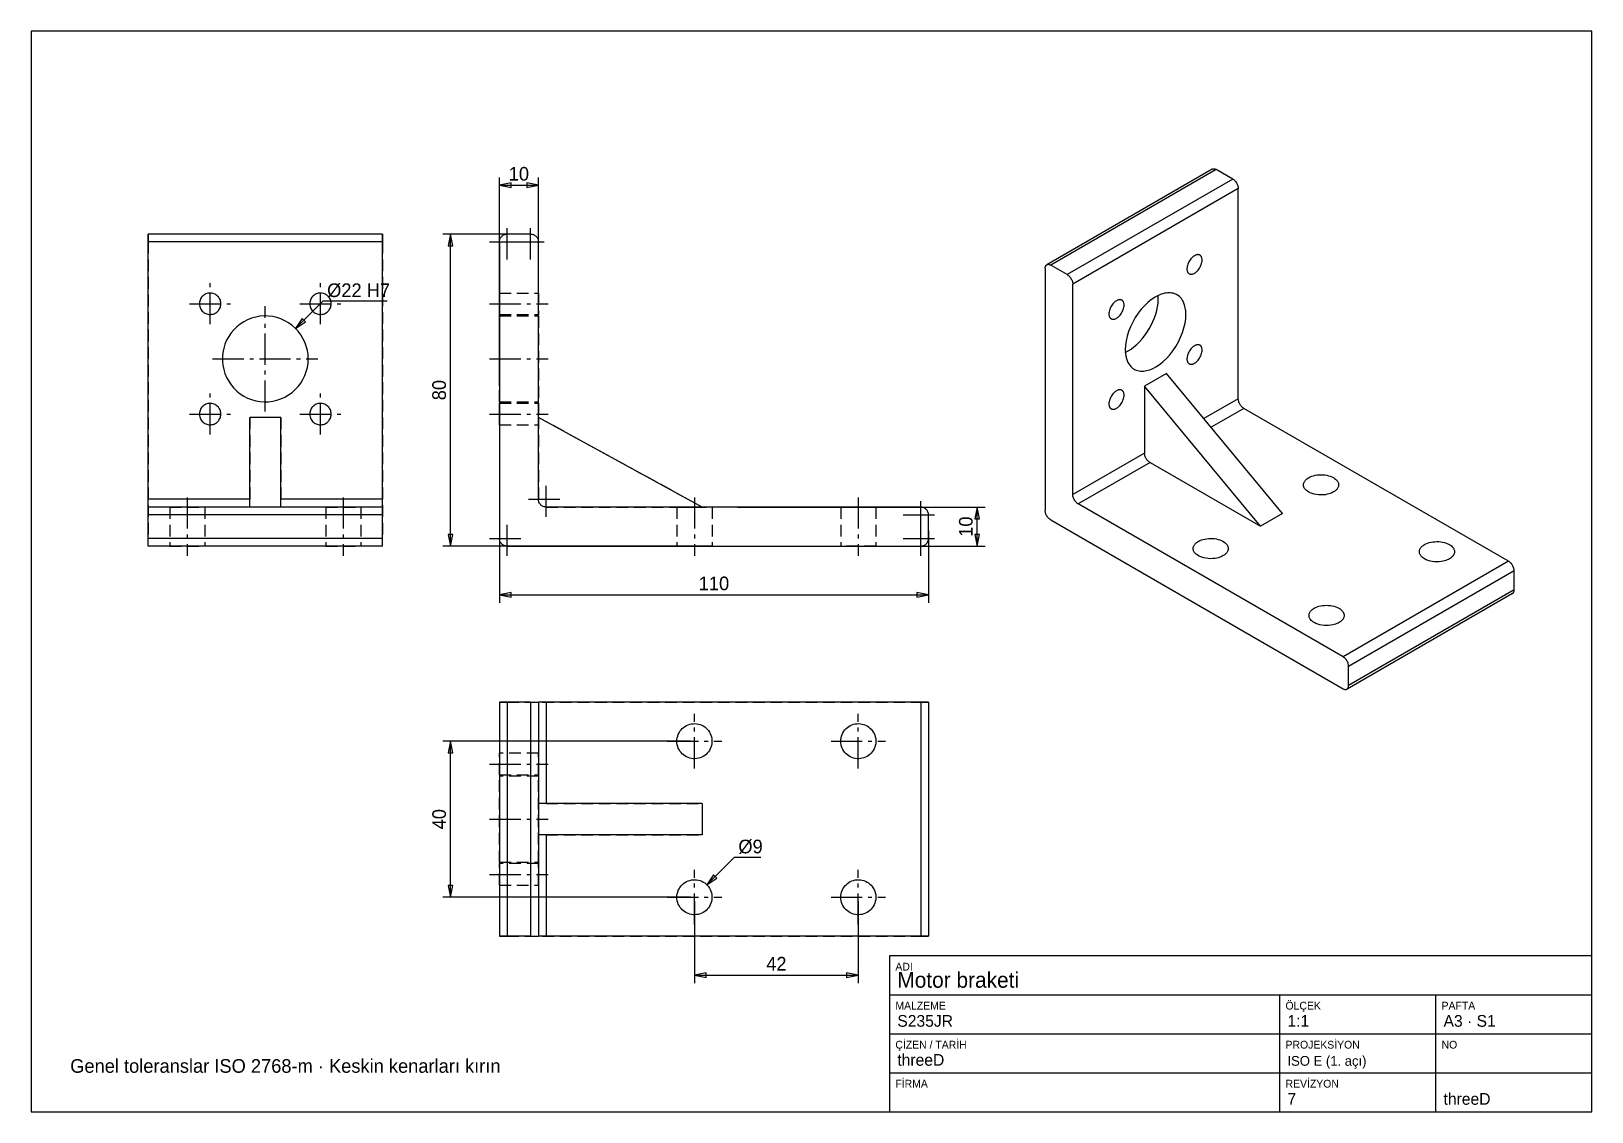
# Model space of a CAD drawing. Header units: millimetres. Extents: x 10 to 410, y 10 to 287.
import ezdxf
from ezdxf.enums import TextEntityAlignment as Align

# ---------------------------------------------------------------- set-up
doc = ezdxf.new("R2010")
doc.units = ezdxf.units.MM
doc.linetypes.add('CENTER', pattern=[12, 8, -1.5, 1, -1.5])
doc.linetypes.add('HIDDEN', pattern=[4.5, 3, -1.5])

msp = doc.modelspace()

# ---------------------------------------------------------------- texts
at = {"layer": 'YAZI'}
for s, p in [('10', (135, 248.7)), ('110', (185, 143.7)), ('42', (201, 46.2))]:
    msp.add_text(s, height=3.5, dxfattribs=at).set_placement(p, align=Align.CENTER)
for s, height, p in [('Ø22 H7', 3.5, (85.8492, 218.8492)), ('Ø9', 3.5, (191.253, 76.253)), ('ADI', 2, (231.5, 46.2)), ('Motor braketi', 4, (232, 41.8)), ('MALZEME', 2, (231.5, 36.2)), ('ÖLÇEK', 2, (331.5, 36.2)), ('PAFTA', 2, (371.5, 36.2)), ('S235JR', 3, (232, 31.8)), ('1:1', 3, (332, 31.8)), ('A3 · S1', 3, (372, 31.8)), ('ÇİZEN / TARİH', 2, (231.5, 26.2)), ('PROJEKSİYON', 2, (331.5, 26.2)), ('NO', 2, (371.5, 26.2)), ('threeD  ', 3, (232, 21.8)), ('ISO E (1. açı)', 2.5, (332, 21.8)), ('Genel toleranslar ISO 2768-m · Keskin kenarları kırın', 3.5, (20, 20)), ('FİRMA', 2, (231.5, 16.2)), ('REVİZYON', 2, (331.5, 16.2)), ('7', 3, (332, 11.8)), ('threeD', 3, (372, 11.8))]:
    msp.add_text(s, height=height, dxfattribs=at).set_placement(p)
for s, p in [('80', (116.3, 195)), ('10', (251.3, 160)), ('40', (116.3, 85))]:
    msp.add_text(s, height=3.5, rotation=90, dxfattribs=at).set_placement(p, align=Align.CENTER)

# ---------------------------------------------------------------- linework, layer by layer
at = {"layer": 'CERCEVE', "linetype": 'CONTINUOUS'}
for p, q in [((410, 287), (10, 287)), ((10, 287), (10, 10)), ((410, 10), (410, 287)), ((410, 50), (230, 50)), ((230, 50), (230, 10)), ((410, 10), (410, 50)), ((10, 10), (410, 10)), ((230, 10), (410, 10))]:
    msp.add_line(p, q, dxfattribs=at)
at = {"layer": 'EKSEN', "linetype": 'CENTER'}
for p, q in [((132, 228.5), (132, 237.5)), ((138, 228.5), (138, 237.5)), ((80, 233), (60, 233)), ((127.5, 233), (136.5, 233)), ((133.5, 233), (142.5, 233)), ((55.86, 211.89), (55.86, 222.39)), ((84.14, 211.89), (84.14, 222.39)), ((50.61, 217.14), (61.11, 217.14)), ((70, 189.5), (70, 216.5)), ((78.89, 217.14), (89.39, 217.14)), ((127.5, 217.14), (142.5, 217.14)), ((56.5, 203), (83.5, 203)), ((127.5, 203), (142.5, 203)), ((55.86, 183.61), (55.86, 194.11)), ((84.14, 183.61), (84.14, 194.11)), ((50.61, 188.86), (61.11, 188.86)), ((78.89, 188.86), (89.39, 188.86)), ((127.5, 188.86), (142.5, 188.86)), ((142, 162.5), (142, 171.5)), ((58.75, 167), (47.25, 167)), ((50, 167.5), (50, 152.5)), ((92.75, 167), (81.25, 167)), ((90, 167.5), (90, 152.5)), ((137.5, 167), (146.5, 167)), ((180, 167.5), (180, 152.5)), ((222, 167.5), (222, 152.5)), ((238, 158.5), (238, 167.5)), ((80, 163), (60, 163)), ((132, 152.5), (132, 161.5)), ((233.5, 163), (242.5, 163)), ((238, 152.5), (238, 161.5)), ((80, 157), (60, 157)), ((127.5, 157), (136.5, 157)), ((233.5, 157), (242.5, 157)), ((180, 98), (180, 112)), ((222, 98), (222, 112)), ((142, 107.75), (142, 96.25)), ((173, 105), (187, 105)), ((215, 105), (229, 105)), ((127.5, 99.14), (142.5, 99.14)), ((132, 95), (132, 75)), ((138, 95), (138, 75)), ((238, 95), (238, 75)), ((127.5, 85), (142.5, 85)), ((142, 73.75), (142, 62.25)), ((180, 58), (180, 72)), ((222, 58), (222, 72)), ((127.5, 70.86), (142.5, 70.86)), ((173, 65), (187, 65)), ((215, 65), (229, 65))]:
    msp.add_line(p, q, dxfattribs=at)
at = {"layer": 'GIZLI', "linetype": 'HIDDEN'}
for p, q in [((40, 233), (40, 235)), ((100, 235), (40, 235)), ((40, 233), (40, 157)), ((100, 233), (100, 235)), ((100, 233), (100, 157)), ((130, 233), (130.0096, 233.196)), ((130, 233), (130, 157)), ((130.0096, 233.196), (130.0384, 233.3902)), ((130.0384, 233.3902), (130.0861, 233.5806)), ((130.0861, 233.5806), (130.1522, 233.7654)), ((130.1522, 233.7654), (130.2362, 233.9428)), ((130.2362, 233.9428), (130.3371, 234.1111)), ((130.3371, 234.1111), (130.454, 234.2688)), ((130.454, 234.2688), (130.5858, 234.4142)), ((130.5858, 234.4142), (130.7312, 234.546)), ((130.7312, 234.546), (130.8889, 234.6629)), ((130.8889, 234.6629), (131.0572, 234.7638)), ((131.0572, 234.7638), (131.2346, 234.8478)), ((131.2346, 234.8478), (131.4194, 234.9139)), ((131.4194, 234.9139), (131.6098, 234.9616)), ((131.6098, 234.9616), (131.804, 234.9904)), ((131.804, 234.9904), (132, 235)), ((138, 235), (132, 235)), ((138, 235), (138.196, 234.9904)), ((138.196, 234.9904), (138.3902, 234.9616)), ((138.3902, 234.9616), (138.5806, 234.9139)), ((138.5806, 234.9139), (138.7654, 234.8478)), ((138.7654, 234.8478), (138.9428, 234.7638)), ((138.9428, 234.7638), (139.1111, 234.6629)), ((139.1111, 234.6629), (139.2688, 234.546)), ((139.2688, 234.546), (139.4142, 234.4142)), ((139.4142, 234.4142), (139.546, 234.2688)), ((139.546, 234.2688), (139.6629, 234.1111)), ((139.6629, 234.1111), (139.7638, 233.9428)), ((139.7638, 233.9428), (139.8478, 233.7654)), ((139.8478, 233.7654), (139.9139, 233.5806)), ((139.9139, 233.5806), (139.9616, 233.3902)), ((139.9616, 233.3902), (139.9904, 233.196)), ((139.9904, 233.196), (140, 233)), ((140, 167), (140, 233)), ((53.1407, 217.5499), (53.1134, 217.2771)), ((53.1134, 217.2771), (53.1134, 217.0029)), ((53.1134, 217.0029), (53.1407, 216.7301)), ((53.195, 217.8186), (53.1407, 217.5499)), ((53.1407, 216.7301), (53.195, 216.4614)), ((53.2758, 218.0806), (53.195, 217.8186)), ((53.195, 216.4614), (53.2758, 216.1994)), ((53.3823, 218.3332), (53.2758, 218.0806)), ((53.2758, 216.1994), (53.3823, 215.9468)), ((53.5135, 218.5739), (53.3823, 218.3332)), ((53.6679, 218.8005), (53.5135, 218.5739)), ((53.8441, 219.0105), (53.6679, 218.8005)), ((54.0404, 219.2019), (53.8441, 219.0105)), ((54.2547, 219.3728), (54.0404, 219.2019)), ((54.485, 219.5216), (54.2547, 219.3728)), ((54.729, 219.6466), (54.485, 219.5216)), ((54.9842, 219.7468), (54.729, 219.6466)), ((55.2481, 219.8211), (54.9842, 219.7468)), ((55.5181, 219.8687), (55.2481, 219.8211)), ((55.7914, 219.8891), (55.5181, 219.8687)), ((56.0655, 219.8823), (55.7914, 219.8891)), ((56.3375, 219.8482), (56.0655, 219.8823)), ((56.6048, 219.7872), (56.3375, 219.8482)), ((56.8647, 219.6999), (56.6048, 219.7872)), ((57.1146, 219.5871), (56.8647, 219.6999)), ((57.352, 219.4501), (57.1146, 219.5871)), ((57.5746, 219.29), (57.352, 219.4501)), ((57.7802, 219.1086), (57.5746, 219.29)), ((57.9666, 218.9077), (57.7802, 219.1086)), ((58.1322, 218.6891), (57.9666, 218.9077)), ((58.2751, 218.4552), (58.1322, 218.6891)), ((58.3941, 218.2082), (58.2751, 218.4552)), ((58.2751, 215.8248), (58.3941, 216.0718)), ((58.4878, 217.9506), (58.3941, 218.2082)), ((58.3941, 216.0718), (58.4878, 216.3294)), ((58.5555, 217.6849), (58.4878, 217.9506)), ((58.4878, 216.3294), (58.5555, 216.5951)), ((58.5963, 217.4138), (58.5555, 217.6849)), ((58.5555, 216.5951), (58.5963, 216.8662)), ((58.61, 217.14), (58.5963, 217.4138)), ((58.5963, 216.8662), (58.61, 217.14)), ((81.4207, 217.5499), (81.3934, 217.2771)), ((81.3934, 217.2771), (81.3934, 217.0029)), ((81.3934, 217.0029), (81.4207, 216.7301)), ((81.475, 217.8186), (81.4207, 217.5499)), ((81.4207, 216.7301), (81.475, 216.4614)), ((81.5558, 218.0806), (81.475, 217.8186)), ((81.475, 216.4614), (81.5558, 216.1994)), ((81.6623, 218.3332), (81.5558, 218.0806)), ((81.5558, 216.1994), (81.6623, 215.9468)), ((81.7935, 218.5739), (81.6623, 218.3332)), ((81.9479, 218.8005), (81.7935, 218.5739)), ((82.1241, 219.0105), (81.9479, 218.8005)), ((82.3204, 219.2019), (82.1241, 219.0105)), ((82.5347, 219.3728), (82.3204, 219.2019)), ((82.765, 219.5216), (82.5347, 219.3728)), ((83.009, 219.6466), (82.765, 219.5216)), ((83.2642, 219.7468), (83.009, 219.6466)), ((83.5281, 219.8211), (83.2642, 219.7468)), ((83.7981, 219.8687), (83.5281, 219.8211)), ((84.0714, 219.8891), (83.7981, 219.8687)), ((84.3455, 219.8823), (84.0714, 219.8891)), ((84.6175, 219.8482), (84.3455, 219.8823)), ((84.8848, 219.7872), (84.6175, 219.8482)), ((85.1447, 219.6999), (84.8848, 219.7872)), ((85.3946, 219.5871), (85.1447, 219.6999)), ((85.632, 219.4501), (85.3946, 219.5871)), ((85.8546, 219.29), (85.632, 219.4501)), ((86.0602, 219.1086), (85.8546, 219.29)), ((86.2466, 218.9077), (86.0602, 219.1086)), ((86.4122, 218.6891), (86.2466, 218.9077)), ((86.5551, 218.4552), (86.4122, 218.6891)), ((86.6741, 218.2082), (86.5551, 218.4552)), ((86.5551, 215.8248), (86.6741, 216.0718)), ((86.7678, 217.9506), (86.6741, 218.2082)), ((86.6741, 216.0718), (86.7678, 216.3294)), ((86.8355, 217.6849), (86.7678, 217.9506)), ((86.7678, 216.3294), (86.8355, 216.5951)), ((86.8763, 217.4138), (86.8355, 217.6849)), ((86.8355, 216.5951), (86.8763, 216.8662)), ((86.89, 217.14), (86.8763, 217.4138)), ((86.8763, 216.8662), (86.89, 217.14)), ((130, 217.14), (130, 219.89)), ((130, 219.89), (130, 214.39)), ((130, 217.14), (130, 219.89)), ((130, 219.89), (130, 214.39)), ((130, 219.89), (140, 219.89)), ((130, 219.89), (140, 219.89)), ((130, 214.39), (130, 217.14)), ((130, 214.39), (130, 217.14)), ((140, 217.14), (140, 219.89)), ((140, 219.89), (140, 214.39)), ((140, 217.14), (140, 219.89)), ((140, 219.89), (140, 214.39)), ((140, 214.39), (140, 217.14)), ((140, 214.39), (140, 217.14)), ((53.3823, 215.9468), (53.5135, 215.7061)), ((53.5135, 215.7061), (53.6679, 215.4795)), ((53.6679, 215.4795), (53.8441, 215.2695)), ((53.8441, 215.2695), (54.0404, 215.0781)), ((54.0404, 215.0781), (54.2547, 214.9072)), ((54.2547, 214.9072), (54.485, 214.7584)), ((54.485, 214.7584), (54.729, 214.6334)), ((54.729, 214.6334), (54.9842, 214.5332)), ((54.9842, 214.5332), (55.2481, 214.4589)), ((55.2481, 214.4589), (55.5181, 214.4113)), ((55.5181, 214.4113), (55.7914, 214.3909)), ((55.7914, 214.3909), (56.0655, 214.3977)), ((56.0655, 214.3977), (56.3375, 214.4318)), ((56.3375, 214.4318), (56.6048, 214.4928)), ((56.6048, 214.4928), (56.8647, 214.5801)), ((56.8647, 214.5801), (57.1146, 214.6929)), ((57.1146, 214.6929), (57.352, 214.8299)), ((57.352, 214.8299), (57.5746, 214.99)), ((57.5746, 214.99), (57.7802, 215.1714)), ((57.7802, 215.1714), (57.9666, 215.3723)), ((57.9666, 215.3723), (58.1322, 215.5909)), ((58.1322, 215.5909), (58.2751, 215.8248)), ((64.5, 212.5263), (63.5788, 211.9313)), ((65.4758, 213.0266), (64.5, 212.5263)), ((66.4966, 213.4272), (65.4758, 213.0266)), ((67.5523, 213.7242), (66.4966, 213.4272)), ((68.6322, 213.9146), (67.5523, 213.7242)), ((69.7258, 213.9966), (68.6322, 213.9146)), ((70.822, 213.9692), (69.7258, 213.9966)), ((71.9101, 213.8329), (70.822, 213.9692)), ((72.9792, 213.5889), (71.9101, 213.8329)), ((74.0188, 213.2396), (72.9792, 213.5889)), ((75.0183, 212.7886), (74.0188, 213.2396)), ((75.968, 212.2403), (75.0183, 212.7886)), ((76.8584, 211.6001), (75.968, 212.2403)), ((81.6623, 215.9468), (81.7935, 215.7061)), ((81.7935, 215.7061), (81.9479, 215.4795)), ((81.9479, 215.4795), (82.1241, 215.2695)), ((82.1241, 215.2695), (82.3204, 215.0781)), ((82.3204, 215.0781), (82.5347, 214.9072)), ((82.5347, 214.9072), (82.765, 214.7584)), ((82.765, 214.7584), (83.009, 214.6334)), ((83.009, 214.6334), (83.2642, 214.5332)), ((83.2642, 214.5332), (83.5281, 214.4589)), ((83.5281, 214.4589), (83.7981, 214.4113)), ((83.7981, 214.4113), (84.0714, 214.3909)), ((84.0714, 214.3909), (84.3455, 214.3977)), ((84.3455, 214.3977), (84.6175, 214.4318)), ((84.6175, 214.4318), (84.8848, 214.4928)), ((84.8848, 214.4928), (85.1447, 214.5801)), ((85.1447, 214.5801), (85.3946, 214.6929)), ((85.3946, 214.6929), (85.632, 214.8299)), ((85.632, 214.8299), (85.8546, 214.99)), ((85.8546, 214.99), (86.0602, 215.1714)), ((86.0602, 215.1714), (86.2466, 215.3723)), ((86.2466, 215.3723), (86.4122, 215.5909)), ((86.4122, 215.5909), (86.5551, 215.8248)), ((130, 214.39), (140, 214.39)), ((130, 214.39), (140, 214.39)), ((130, 203), (130, 214)), ((130, 214), (130, 192)), ((130, 214), (140, 214)), ((140, 203), (140, 214)), ((140, 214), (140, 192)), ((60.6138, 208.7358), (60.0893, 207.7727)), ((61.2315, 209.6418), (60.6138, 208.7358)), ((61.9364, 210.4819), (61.2315, 209.6418)), ((62.7215, 211.2476), (61.9364, 210.4819)), ((63.5788, 211.9313), (62.7215, 211.2476)), ((77.6806, 210.8745), (76.8584, 211.6001)), ((78.4265, 210.0707), (77.6806, 210.8745)), ((79.0886, 209.1965), (78.4265, 210.0707)), ((79.6604, 208.2608), (79.0886, 209.1965)), ((80.1362, 207.2728), (79.6604, 208.2608)), ((59.1229, 204.6395), (59.0137, 203.5483)), ((59.3401, 205.7143), (59.1229, 204.6395)), ((59.6634, 206.7622), (59.3401, 205.7143)), ((60.0893, 207.7727), (59.6634, 206.7622)), ((80.5113, 206.2423), (80.1362, 207.2728)), ((80.7819, 205.1796), (80.5113, 206.2423)), ((80.9453, 204.0952), (80.7819, 205.1796)), ((81, 203), (80.9453, 204.0952)), ((59.0137, 203.5483), (59.0137, 202.4517)), ((59.0137, 202.4517), (59.1229, 201.3605)), ((59.1229, 201.3605), (59.3401, 200.2857)), ((59.3401, 200.2857), (59.6634, 199.2378)), ((80.5113, 199.7577), (80.7819, 200.8204)), ((80.7819, 200.8204), (80.9453, 201.9048)), ((80.9453, 201.9048), (81, 203)), ((130, 192), (130, 203)), ((140, 192), (140, 203)), ((59.6634, 199.2378), (60.0893, 198.2273)), ((60.0893, 198.2273), (60.6138, 197.2642)), ((60.6138, 197.2642), (61.2315, 196.3582)), ((61.2315, 196.3582), (61.9364, 195.5181)), ((78.4265, 195.9293), (79.0886, 196.8035)), ((79.0886, 196.8035), (79.6604, 197.7392)), ((79.6604, 197.7392), (80.1362, 198.7272)), ((80.1362, 198.7272), (80.5113, 199.7577)), ((61.9364, 195.5181), (62.7215, 194.7524)), ((62.7215, 194.7524), (63.5788, 194.0687)), ((63.5788, 194.0687), (64.5, 193.4737)), ((64.5, 193.4737), (65.4758, 192.9734)), ((65.4758, 192.9734), (66.4966, 192.5728)), ((66.4966, 192.5728), (67.5523, 192.2758)), ((67.5523, 192.2758), (68.6322, 192.0854)), ((68.6322, 192.0854), (69.7258, 192.0034)), ((69.7258, 192.0034), (70.822, 192.0308)), ((70.822, 192.0308), (71.9101, 192.1671)), ((71.9101, 192.1671), (72.9792, 192.4111)), ((72.9792, 192.4111), (74.0188, 192.7604)), ((74.0188, 192.7604), (75.0183, 193.2114)), ((75.0183, 193.2114), (75.968, 193.7597)), ((75.968, 193.7597), (76.8584, 194.3999)), ((76.8584, 194.3999), (77.6806, 195.1255)), ((77.6806, 195.1255), (78.4265, 195.9293)), ((130, 192), (140, 192)), ((53.1407, 189.2699), (53.1134, 188.9971)), ((53.1134, 188.9971), (53.1134, 188.7229)), ((53.1134, 188.7229), (53.1407, 188.4501)), ((53.195, 189.5386), (53.1407, 189.2699)), ((53.1407, 188.4501), (53.195, 188.1814)), ((53.2758, 189.8006), (53.195, 189.5386)), ((53.195, 188.1814), (53.2758, 187.9194)), ((53.3823, 190.0532), (53.2758, 189.8006)), ((53.5135, 190.2939), (53.3823, 190.0532)), ((53.6679, 190.5205), (53.5135, 190.2939)), ((53.8441, 190.7305), (53.6679, 190.5205)), ((54.0404, 190.9219), (53.8441, 190.7305)), ((54.2547, 191.0928), (54.0404, 190.9219)), ((54.485, 191.2416), (54.2547, 191.0928)), ((54.729, 191.3666), (54.485, 191.2416)), ((54.9842, 191.4668), (54.729, 191.3666)), ((55.2481, 191.5411), (54.9842, 191.4668)), ((55.5181, 191.5887), (55.2481, 191.5411)), ((55.7914, 191.6091), (55.5181, 191.5887)), ((56.0655, 191.6023), (55.7914, 191.6091)), ((56.3375, 191.5682), (56.0655, 191.6023)), ((56.6048, 191.5072), (56.3375, 191.5682)), ((56.8647, 191.4199), (56.6048, 191.5072)), ((57.1146, 191.3071), (56.8647, 191.4199)), ((57.352, 191.1701), (57.1146, 191.3071)), ((57.5746, 191.01), (57.352, 191.1701)), ((57.7802, 190.8286), (57.5746, 191.01)), ((57.9666, 190.6277), (57.7802, 190.8286)), ((58.1322, 190.4091), (57.9666, 190.6277)), ((58.2751, 190.1752), (58.1322, 190.4091)), ((58.3941, 189.9282), (58.2751, 190.1752)), ((58.4878, 189.6706), (58.3941, 189.9282)), ((58.3941, 187.7918), (58.4878, 188.0494)), ((58.5555, 189.4049), (58.4878, 189.6706)), ((58.4878, 188.0494), (58.5555, 188.3151)), ((58.5963, 189.1338), (58.5555, 189.4049)), ((58.5555, 188.3151), (58.5963, 188.5862)), ((58.61, 188.86), (58.5963, 189.1338)), ((58.5963, 188.5862), (58.61, 188.86)), ((66, 188), (66, 167)), ((74, 188), (74, 167)), ((81.4207, 189.2699), (81.3934, 188.9971)), ((81.3934, 188.9971), (81.3934, 188.7229)), ((81.3934, 188.7229), (81.4207, 188.4501)), ((81.475, 189.5386), (81.4207, 189.2699)), ((81.4207, 188.4501), (81.475, 188.1814)), ((81.5558, 189.8006), (81.475, 189.5386)), ((81.475, 188.1814), (81.5558, 187.9194)), ((81.6623, 190.0532), (81.5558, 189.8006)), ((81.7935, 190.2939), (81.6623, 190.0532)), ((81.9479, 190.5205), (81.7935, 190.2939)), ((82.1241, 190.7305), (81.9479, 190.5205)), ((82.3204, 190.9219), (82.1241, 190.7305)), ((82.5347, 191.0928), (82.3204, 190.9219)), ((82.765, 191.2416), (82.5347, 191.0928)), ((83.009, 191.3666), (82.765, 191.2416)), ((83.2642, 191.4668), (83.009, 191.3666)), ((83.5281, 191.5411), (83.2642, 191.4668)), ((83.7981, 191.5887), (83.5281, 191.5411)), ((84.0714, 191.6091), (83.7981, 191.5887)), ((84.3455, 191.6023), (84.0714, 191.6091)), ((84.6175, 191.5682), (84.3455, 191.6023)), ((84.8848, 191.5072), (84.6175, 191.5682)), ((85.1447, 191.4199), (84.8848, 191.5072)), ((85.3946, 191.3071), (85.1447, 191.4199)), ((85.632, 191.1701), (85.3946, 191.3071)), ((85.8546, 191.01), (85.632, 191.1701)), ((86.0602, 190.8286), (85.8546, 191.01)), ((86.2466, 190.6277), (86.0602, 190.8286)), ((86.4122, 190.4091), (86.2466, 190.6277)), ((86.5551, 190.1752), (86.4122, 190.4091)), ((86.6741, 189.9282), (86.5551, 190.1752)), ((86.7678, 189.6706), (86.6741, 189.9282)), ((86.6741, 187.7918), (86.7678, 188.0494)), ((86.8355, 189.4049), (86.7678, 189.6706)), ((86.7678, 188.0494), (86.8355, 188.3151)), ((86.8763, 189.1338), (86.8355, 189.4049)), ((86.8355, 188.3151), (86.8763, 188.5862)), ((86.89, 188.86), (86.8763, 189.1338)), ((86.8763, 188.5862), (86.89, 188.86)), ((130, 188.86), (130, 191.61)), ((130, 191.61), (130, 186.11)), ((130, 188.86), (130, 191.61)), ((130, 191.61), (130, 186.11)), ((130, 191.61), (140, 191.61)), ((130, 191.61), (140, 191.61)), ((130, 186.11), (130, 188.86)), ((130, 186.11), (130, 188.86)), ((140, 188.86), (140, 191.61)), ((140, 191.61), (140, 186.11)), ((140, 188.86), (140, 191.61)), ((140, 191.61), (140, 186.11)), ((140, 186.11), (140, 188.86)), ((140, 186.11), (140, 188.86)), ((140, 188), (140, 167)), ((140, 188), (140, 167)), ((182, 165), (140, 188)), ((53.2758, 187.9194), (53.3823, 187.6668)), ((53.3823, 187.6668), (53.5135, 187.4261)), ((53.5135, 187.4261), (53.6679, 187.1995)), ((53.6679, 187.1995), (53.8441, 186.9895)), ((53.8441, 186.9895), (54.0404, 186.7981)), ((54.0404, 186.7981), (54.2547, 186.6272)), ((54.2547, 186.6272), (54.485, 186.4784)), ((54.485, 186.4784), (54.729, 186.3534)), ((54.729, 186.3534), (54.9842, 186.2532)), ((54.9842, 186.2532), (55.2481, 186.1789)), ((55.2481, 186.1789), (55.5181, 186.1313)), ((55.5181, 186.1313), (55.7914, 186.1109)), ((55.7914, 186.1109), (56.0655, 186.1177)), ((56.0655, 186.1177), (56.3375, 186.1518)), ((56.3375, 186.1518), (56.6048, 186.2128)), ((56.6048, 186.2128), (56.8647, 186.3001)), ((56.8647, 186.3001), (57.1146, 186.4129)), ((57.1146, 186.4129), (57.352, 186.5499)), ((57.352, 186.5499), (57.5746, 186.71)), ((57.5746, 186.71), (57.7802, 186.8914)), ((57.7802, 186.8914), (57.9666, 187.0923)), ((57.9666, 187.0923), (58.1322, 187.3109)), ((58.1322, 187.3109), (58.2751, 187.5448)), ((58.2751, 187.5448), (58.3941, 187.7918)), ((81.5558, 187.9194), (81.6623, 187.6668)), ((81.6623, 187.6668), (81.7935, 187.4261)), ((81.7935, 187.4261), (81.9479, 187.1995)), ((81.9479, 187.1995), (82.1241, 186.9895)), ((82.1241, 186.9895), (82.3204, 186.7981)), ((82.3204, 186.7981), (82.5347, 186.6272)), ((82.5347, 186.6272), (82.765, 186.4784)), ((82.765, 186.4784), (83.009, 186.3534)), ((83.009, 186.3534), (83.2642, 186.2532)), ((83.2642, 186.2532), (83.5281, 186.1789)), ((83.5281, 186.1789), (83.7981, 186.1313)), ((83.7981, 186.1313), (84.0714, 186.1109)), ((84.0714, 186.1109), (84.3455, 186.1177)), ((84.3455, 186.1177), (84.6175, 186.1518)), ((84.6175, 186.1518), (84.8848, 186.2128)), ((84.8848, 186.2128), (85.1447, 186.3001)), ((85.1447, 186.3001), (85.3946, 186.4129)), ((85.3946, 186.4129), (85.632, 186.5499)), ((85.632, 186.5499), (85.8546, 186.71)), ((85.8546, 186.71), (86.0602, 186.8914)), ((86.0602, 186.8914), (86.2466, 187.0923)), ((86.2466, 187.0923), (86.4122, 187.3109)), ((86.4122, 187.3109), (86.5551, 187.5448)), ((86.5551, 187.5448), (86.6741, 187.7918)), ((130, 186.11), (140, 186.11)), ((130, 186.11), (140, 186.11)), ((66, 165), (40, 165)), ((54.5, 165), (45.5, 165)), ((45.5, 165), (50, 165)), ((54.5, 165), (45.5, 165)), ((45.5, 165), (50, 165)), ((45.5, 165), (45.5, 155)), ((45.5, 165), (45.5, 155)), ((50, 165), (54.5, 165)), ((50, 165), (54.5, 165)), ((54.5, 165), (54.5, 155)), ((54.5, 165), (54.5, 155)), ((66, 165), (66, 167)), ((74, 165), (66, 165)), ((74, 165), (74, 167)), ((100, 165), (74, 165)), ((94.5, 165), (85.5, 165)), ((85.5, 165), (90, 165)), ((94.5, 165), (85.5, 165)), ((85.5, 165), (90, 165)), ((85.5, 165), (85.5, 155)), ((85.5, 165), (85.5, 155)), ((90, 165), (94.5, 165)), ((90, 165), (94.5, 165)), ((94.5, 165), (94.5, 155)), ((94.5, 165), (94.5, 155)), ((140.0096, 166.804), (140, 167)), ((140.0096, 166.804), (140, 167)), ((140.0096, 166.804), (140, 167)), ((140.0384, 166.6098), (140.0096, 166.804)), ((140.0384, 166.6098), (140.0096, 166.804)), ((140.0384, 166.6098), (140.0096, 166.804)), ((140.0861, 166.4194), (140.0384, 166.6098)), ((140.0861, 166.4194), (140.0384, 166.6098)), ((140.0861, 166.4194), (140.0384, 166.6098)), ((140.1522, 166.2346), (140.0861, 166.4194)), ((140.1522, 166.2346), (140.0861, 166.4194)), ((140.1522, 166.2346), (140.0861, 166.4194)), ((140.2362, 166.0572), (140.1522, 166.2346)), ((140.2362, 166.0572), (140.1522, 166.2346)), ((140.2362, 166.0572), (140.1522, 166.2346)), ((140.3371, 165.8889), (140.2362, 166.0572)), ((140.3371, 165.8889), (140.2362, 166.0572)), ((140.3371, 165.8889), (140.2362, 166.0572)), ((140.454, 165.7312), (140.3371, 165.8889)), ((140.454, 165.7312), (140.3371, 165.8889)), ((140.454, 165.7312), (140.3371, 165.8889)), ((140.5858, 165.5858), (140.454, 165.7312)), ((140.5858, 165.5858), (140.454, 165.7312)), ((140.5858, 165.5858), (140.454, 165.7312)), ((140.7312, 165.454), (140.5858, 165.5858)), ((140.7312, 165.454), (140.5858, 165.5858)), ((140.7312, 165.454), (140.5858, 165.5858)), ((140.8889, 165.3371), (140.7312, 165.454)), ((140.8889, 165.3371), (140.7312, 165.454)), ((140.8889, 165.3371), (140.7312, 165.454)), ((141.0572, 165.2362), (140.8889, 165.3371)), ((141.0572, 165.2362), (140.8889, 165.3371)), ((141.0572, 165.2362), (140.8889, 165.3371)), ((141.2346, 165.1522), (141.0572, 165.2362)), ((141.2346, 165.1522), (141.0572, 165.2362)), ((141.2346, 165.1522), (141.0572, 165.2362)), ((141.4194, 165.0861), (141.2346, 165.1522)), ((141.4194, 165.0861), (141.2346, 165.1522)), ((141.4194, 165.0861), (141.2346, 165.1522)), ((141.6098, 165.0384), (141.4194, 165.0861)), ((141.6098, 165.0384), (141.4194, 165.0861)), ((141.6098, 165.0384), (141.4194, 165.0861)), ((141.804, 165.0096), (141.6098, 165.0384)), ((141.804, 165.0096), (141.6098, 165.0384)), ((141.804, 165.0096), (141.6098, 165.0384)), ((142, 165), (141.804, 165.0096)), ((142, 165), (141.804, 165.0096)), ((142, 165), (141.804, 165.0096)), ((238, 165), (142, 165)), ((142, 165), (182, 165)), ((142, 165), (182, 165)), ((175.5, 165), (175.5, 155)), ((175.5, 165), (184.5, 165)), ((184.5, 165), (175.5, 165)), ((175.5, 165), (175.5, 155)), ((175.5, 165), (184.5, 165)), ((184.5, 165), (175.5, 165)), ((184.5, 165), (184.5, 155)), ((184.5, 165), (184.5, 155)), ((217.5, 165), (217.5, 155)), ((217.5, 165), (226.5, 165)), ((226.5, 165), (217.5, 165)), ((217.5, 165), (217.5, 155)), ((217.5, 165), (226.5, 165)), ((226.5, 165), (217.5, 165)), ((226.5, 165), (226.5, 155)), ((226.5, 165), (226.5, 155)), ((238.196, 164.9904), (238, 165)), ((238.3902, 164.9616), (238.196, 164.9904)), ((238.5806, 164.9139), (238.3902, 164.9616)), ((238.7654, 164.8478), (238.5806, 164.9139)), ((238.9428, 164.7638), (238.7654, 164.8478)), ((239.1111, 164.6629), (238.9428, 164.7638)), ((239.2688, 164.546), (239.1111, 164.6629)), ((239.4142, 164.4142), (239.2688, 164.546)), ((239.546, 164.2688), (239.4142, 164.4142)), ((239.6629, 164.1111), (239.546, 164.2688)), ((239.7638, 163.9428), (239.6629, 164.1111)), ((239.8478, 163.7654), (239.7638, 163.9428)), ((239.9139, 163.5806), (239.8478, 163.7654)), ((239.9616, 163.3902), (239.9139, 163.5806)), ((239.9904, 163.196), (239.9616, 163.3902)), ((240, 163), (239.9904, 163.196)), ((240, 157), (240, 163)), ((40, 155), (40, 157)), ((100, 155), (100, 157)), ((130.0096, 156.804), (130, 157)), ((130.0384, 156.6098), (130.0096, 156.804)), ((130.0861, 156.4194), (130.0384, 156.6098)), ((130.1522, 156.2346), (130.0861, 156.4194)), ((130.2362, 156.0572), (130.1522, 156.2346)), ((130.3371, 155.8889), (130.2362, 156.0572)), ((239.6629, 155.8889), (239.7638, 156.0572)), ((239.7638, 156.0572), (239.8478, 156.2346)), ((239.8478, 156.2346), (239.9139, 156.4194)), ((239.9139, 156.4194), (239.9616, 156.6098)), ((239.9616, 156.6098), (239.9904, 156.804)), ((239.9904, 156.804), (240, 157)), ((100, 155), (40, 155)), ((54.5, 155), (45.5, 155)), ((45.5, 155), (50, 155)), ((54.5, 155), (45.5, 155)), ((45.5, 155), (50, 155)), ((50, 155), (54.5, 155)), ((50, 155), (54.5, 155)), ((94.5, 155), (85.5, 155)), ((85.5, 155), (90, 155)), ((94.5, 155), (85.5, 155)), ((85.5, 155), (90, 155)), ((90, 155), (94.5, 155)), ((90, 155), (94.5, 155)), ((130.454, 155.7312), (130.3371, 155.8889)), ((130.5858, 155.5858), (130.454, 155.7312)), ((130.7312, 155.454), (130.5858, 155.5858)), ((130.8889, 155.3371), (130.7312, 155.454)), ((131.0572, 155.2362), (130.8889, 155.3371)), ((131.2346, 155.1522), (131.0572, 155.2362)), ((131.4194, 155.0861), (131.2346, 155.1522)), ((131.6098, 155.0384), (131.4194, 155.0861)), ((131.804, 155.0096), (131.6098, 155.0384)), ((132, 155), (131.804, 155.0096)), ((132, 155), (238, 155)), ((175.5, 155), (184.5, 155)), ((184.5, 155), (175.5, 155)), ((175.5, 155), (184.5, 155)), ((184.5, 155), (175.5, 155)), ((217.5, 155), (226.5, 155)), ((226.5, 155), (217.5, 155)), ((217.5, 155), (226.5, 155)), ((226.5, 155), (217.5, 155)), ((238, 155), (238.196, 155.0096)), ((238.196, 155.0096), (238.3902, 155.0384)), ((238.3902, 155.0384), (238.5806, 155.0861)), ((238.5806, 155.0861), (238.7654, 155.1522)), ((238.7654, 155.1522), (238.9428, 155.2362)), ((238.9428, 155.2362), (239.1111, 155.3371)), ((239.1111, 155.3371), (239.2688, 155.454)), ((239.2688, 155.454), (239.4142, 155.5858)), ((239.4142, 155.5858), (239.546, 155.7312)), ((239.546, 155.7312), (239.6629, 155.8889)), ((132, 115), (130, 115)), ((130, 115), (130, 55)), ((132, 115), (238, 115)), ((140, 115), (140, 89)), ((238, 115), (240, 115)), ((240, 115), (240, 55)), ((176.5528, 107.8925), (176.8579, 108.2214)), ((176.8579, 108.2214), (177.1943, 108.5182)), ((177.1943, 108.5182), (177.5585, 108.7801)), ((177.5585, 108.7801), (177.9471, 109.0044)), ((177.9471, 109.0044), (178.356, 109.1889)), ((178.356, 109.1889), (178.7812, 109.3318)), ((178.7812, 109.3318), (179.2186, 109.4316)), ((179.2186, 109.4316), (179.6637, 109.4874)), ((179.6637, 109.4874), (180.1122, 109.4986)), ((180.1122, 109.4986), (180.5595, 109.4651)), ((180.5595, 109.4651), (181.0013, 109.3872)), ((181.0013, 109.3872), (181.4332, 109.2657)), ((181.4332, 109.2657), (181.8508, 109.1018)), ((181.8508, 109.1018), (182.25, 108.8971)), ((182.25, 108.8971), (182.6268, 108.6537)), ((182.6268, 108.6537), (182.9776, 108.374)), ((182.9776, 108.374), (183.2987, 108.0608)), ((183.2987, 108.0608), (183.5871, 107.7171)), ((218.5528, 107.8925), (218.8579, 108.2214)), ((218.8579, 108.2214), (219.1943, 108.5182)), ((219.1943, 108.5182), (219.5585, 108.7801)), ((219.5585, 108.7801), (219.9471, 109.0044)), ((219.9471, 109.0044), (220.356, 109.1889)), ((220.356, 109.1889), (220.7812, 109.3318)), ((220.7812, 109.3318), (221.2186, 109.4316)), ((221.2186, 109.4316), (221.6637, 109.4874)), ((221.6637, 109.4874), (222.1122, 109.4986)), ((222.1122, 109.4986), (222.5595, 109.4651)), ((222.5595, 109.4651), (223.0013, 109.3872)), ((223.0013, 109.3872), (223.4332, 109.2657)), ((223.4332, 109.2657), (223.8508, 109.1018)), ((223.8508, 109.1018), (224.25, 108.8971)), ((224.25, 108.8971), (224.6268, 108.6537)), ((224.6268, 108.6537), (224.9776, 108.374)), ((224.9776, 108.374), (225.2987, 108.0608)), ((225.2987, 108.0608), (225.5871, 107.7171)), ((175.5, 105), (175.5224, 105.4481)), ((175.5224, 104.5519), (175.5, 105)), ((175.5224, 105.4481), (175.5892, 105.8917)), ((175.5892, 104.1083), (175.5224, 104.5519)), ((175.5892, 105.8917), (175.6999, 106.3264)), ((175.6999, 103.6736), (175.5892, 104.1083)), ((175.6999, 106.3264), (175.8534, 106.748)), ((175.8534, 106.748), (176.048, 107.1521)), ((176.048, 107.1521), (176.2819, 107.5349)), ((176.2819, 107.5349), (176.5528, 107.8925)), ((183.5871, 107.7171), (183.8398, 107.3465)), ((183.8398, 107.3465), (184.0544, 106.9525)), ((184.0544, 106.9525), (184.2286, 106.5391)), ((184.2286, 106.5391), (184.3608, 106.1104)), ((184.3608, 106.1104), (184.4497, 105.6707)), ((184.4497, 104.3293), (184.3608, 103.8896)), ((184.4497, 105.6707), (184.4944, 105.2243)), ((184.4944, 104.7757), (184.4497, 104.3293)), ((184.4944, 105.2243), (184.4944, 104.7757)), ((217.5, 105), (217.5224, 105.4481)), ((217.5224, 104.5519), (217.5, 105)), ((217.5224, 105.4481), (217.5892, 105.8917)), ((217.5892, 104.1083), (217.5224, 104.5519)), ((217.5892, 105.8917), (217.6999, 106.3264)), ((217.6999, 103.6736), (217.5892, 104.1083)), ((217.6999, 106.3264), (217.8534, 106.748)), ((217.8534, 106.748), (218.048, 107.1521)), ((218.048, 107.1521), (218.2819, 107.5349)), ((218.2819, 107.5349), (218.5528, 107.8925)), ((225.5871, 107.7171), (225.8398, 107.3465)), ((225.8398, 107.3465), (226.0544, 106.9525)), ((226.0544, 106.9525), (226.2286, 106.5391)), ((226.2286, 106.5391), (226.3608, 106.1104)), ((226.3608, 106.1104), (226.4497, 105.6707)), ((226.4497, 104.3293), (226.3608, 103.8896)), ((226.4497, 105.6707), (226.4944, 105.2243)), ((226.4944, 104.7757), (226.4497, 104.3293)), ((226.4944, 105.2243), (226.4944, 104.7757)), ((130, 101.89), (130, 96.39)), ((130, 96.39), (130, 101.89)), ((130, 101.89), (130, 96.39)), ((130, 96.39), (130, 101.89)), ((140, 101.89), (130, 101.89)), ((140, 101.89), (130, 101.89)), ((140, 101.89), (140, 96.39)), ((140, 96.39), (140, 101.89)), ((140, 101.89), (140, 96.39)), ((140, 96.39), (140, 101.89)), ((175.8534, 103.252), (175.6999, 103.6736)), ((176.048, 102.8479), (175.8534, 103.252)), ((176.2819, 102.4651), (176.048, 102.8479)), ((176.5528, 102.1075), (176.2819, 102.4651)), ((176.8579, 101.7786), (176.5528, 102.1075)), ((177.1943, 101.4818), (176.8579, 101.7786)), ((177.5585, 101.2199), (177.1943, 101.4818)), ((177.9471, 100.9956), (177.5585, 101.2199)), ((178.356, 100.8111), (177.9471, 100.9956)), ((178.7812, 100.6682), (178.356, 100.8111)), ((179.2186, 100.5684), (178.7812, 100.6682)), ((179.6637, 100.5126), (179.2186, 100.5684)), ((180.1122, 100.5014), (179.6637, 100.5126)), ((180.5595, 100.5349), (180.1122, 100.5014)), ((181.0013, 100.6128), (180.5595, 100.5349)), ((181.4332, 100.7343), (181.0013, 100.6128)), ((181.8508, 100.8982), (181.4332, 100.7343)), ((182.25, 101.1029), (181.8508, 100.8982)), ((182.6268, 101.3463), (182.25, 101.1029)), ((182.9776, 101.626), (182.6268, 101.3463)), ((183.2987, 101.9392), (182.9776, 101.626)), ((183.5871, 102.2829), (183.2987, 101.9392)), ((183.8398, 102.6535), (183.5871, 102.2829)), ((184.0544, 103.0475), (183.8398, 102.6535)), ((184.2286, 103.4609), (184.0544, 103.0475)), ((184.3608, 103.8896), (184.2286, 103.4609)), ((217.8534, 103.252), (217.6999, 103.6736)), ((218.048, 102.8479), (217.8534, 103.252)), ((218.2819, 102.4651), (218.048, 102.8479)), ((218.5528, 102.1075), (218.2819, 102.4651)), ((218.8579, 101.7786), (218.5528, 102.1075)), ((219.1943, 101.4818), (218.8579, 101.7786)), ((219.5585, 101.2199), (219.1943, 101.4818)), ((219.9471, 100.9956), (219.5585, 101.2199)), ((220.356, 100.8111), (219.9471, 100.9956)), ((220.7812, 100.6682), (220.356, 100.8111)), ((221.2186, 100.5684), (220.7812, 100.6682)), ((221.6637, 100.5126), (221.2186, 100.5684)), ((222.1122, 100.5014), (221.6637, 100.5126)), ((222.5595, 100.5349), (222.1122, 100.5014)), ((223.0013, 100.6128), (222.5595, 100.5349)), ((223.4332, 100.7343), (223.0013, 100.6128)), ((223.8508, 100.8982), (223.4332, 100.7343)), ((224.25, 101.1029), (223.8508, 100.8982)), ((224.6268, 101.3463), (224.25, 101.1029)), ((224.9776, 101.626), (224.6268, 101.3463)), ((225.2987, 101.9392), (224.9776, 101.626)), ((225.5871, 102.2829), (225.2987, 101.9392)), ((225.8398, 102.6535), (225.5871, 102.2829)), ((226.0544, 103.0475), (225.8398, 102.6535)), ((226.2286, 103.4609), (226.0544, 103.0475)), ((226.3608, 103.8896), (226.2286, 103.4609)), ((130, 96.39), (140, 96.39)), ((130, 96.39), (140, 96.39)), ((130, 96), (130, 74)), ((130, 74), (130, 96)), ((140, 96), (130, 96)), ((140, 96), (140, 74)), ((140, 74), (140, 96)), ((142, 89), (140, 89)), ((140, 89), (140, 81)), ((142, 89), (182, 89)), ((140, 81), (140, 55)), ((142, 81), (140, 81)), ((142, 81), (182, 81)), ((130, 74), (140, 74)), ((130, 73.61), (130, 68.11)), ((130, 68.11), (130, 73.61)), ((130, 73.61), (130, 68.11)), ((130, 68.11), (130, 73.61)), ((140, 73.61), (130, 73.61)), ((140, 73.61), (130, 73.61)), ((140, 73.61), (140, 68.11)), ((140, 68.11), (140, 73.61)), ((140, 73.61), (140, 68.11)), ((140, 68.11), (140, 73.61)), ((130, 68.11), (140, 68.11)), ((130, 68.11), (140, 68.11)), ((176.5528, 67.8925), (176.8579, 68.2214)), ((176.8579, 68.2214), (177.1943, 68.5182)), ((177.1943, 68.5182), (177.5585, 68.7801)), ((177.5585, 68.7801), (177.9471, 69.0044)), ((177.9471, 69.0044), (178.356, 69.1889)), ((178.356, 69.1889), (178.7812, 69.3318)), ((178.7812, 69.3318), (179.2186, 69.4316)), ((179.2186, 69.4316), (179.6637, 69.4874)), ((179.6637, 69.4874), (180.1122, 69.4986)), ((180.1122, 69.4986), (180.5595, 69.4651)), ((180.5595, 69.4651), (181.0013, 69.3872)), ((181.0013, 69.3872), (181.4332, 69.2657)), ((181.4332, 69.2657), (181.8508, 69.1018)), ((181.8508, 69.1018), (182.25, 68.8971)), ((182.25, 68.8971), (182.6268, 68.6537)), ((182.6268, 68.6537), (182.9776, 68.374)), ((182.9776, 68.374), (183.2987, 68.0608)), ((183.2987, 68.0608), (183.5871, 67.7171)), ((218.5528, 67.8925), (218.8579, 68.2214)), ((218.8579, 68.2214), (219.1943, 68.5182)), ((219.1943, 68.5182), (219.5585, 68.7801)), ((219.5585, 68.7801), (219.9471, 69.0044)), ((219.9471, 69.0044), (220.356, 69.1889)), ((220.356, 69.1889), (220.7812, 69.3318)), ((220.7812, 69.3318), (221.2186, 69.4316)), ((221.2186, 69.4316), (221.6637, 69.4874)), ((221.6637, 69.4874), (222.1122, 69.4986)), ((222.1122, 69.4986), (222.5595, 69.4651)), ((222.5595, 69.4651), (223.0013, 69.3872)), ((223.0013, 69.3872), (223.4332, 69.2657)), ((223.4332, 69.2657), (223.8508, 69.1018)), ((223.8508, 69.1018), (224.25, 68.8971)), ((224.25, 68.8971), (224.6268, 68.6537)), ((224.6268, 68.6537), (224.9776, 68.374)), ((224.9776, 68.374), (225.2987, 68.0608)), ((225.2987, 68.0608), (225.5871, 67.7171)), ((175.5, 65), (175.5224, 65.4481)), ((175.5224, 64.5519), (175.5, 65)), ((175.5224, 65.4481), (175.5892, 65.8917)), ((175.5892, 64.1083), (175.5224, 64.5519)), ((175.5892, 65.8917), (175.6999, 66.3264)), ((175.6999, 63.6736), (175.5892, 64.1083)), ((175.6999, 66.3264), (175.8534, 66.748)), ((175.8534, 66.748), (176.048, 67.1521)), ((176.048, 67.1521), (176.2819, 67.5349)), ((176.2819, 67.5349), (176.5528, 67.8925)), ((183.5871, 67.7171), (183.8398, 67.3465)), ((183.8398, 67.3465), (184.0544, 66.9525)), ((184.0544, 66.9525), (184.2286, 66.5391)), ((184.2286, 66.5391), (184.3608, 66.1104)), ((184.3608, 66.1104), (184.4497, 65.6707)), ((184.4497, 64.3293), (184.3608, 63.8896)), ((184.4497, 65.6707), (184.4944, 65.2243)), ((184.4944, 64.7757), (184.4497, 64.3293)), ((184.4944, 65.2243), (184.4944, 64.7757)), ((217.5, 65), (217.5224, 65.4481)), ((217.5224, 64.5519), (217.5, 65)), ((217.5224, 65.4481), (217.5892, 65.8917)), ((217.5892, 64.1083), (217.5224, 64.5519)), ((217.5892, 65.8917), (217.6999, 66.3264)), ((217.6999, 63.6736), (217.5892, 64.1083)), ((217.6999, 66.3264), (217.8534, 66.748)), ((217.8534, 66.748), (218.048, 67.1521)), ((218.048, 67.1521), (218.2819, 67.5349)), ((218.2819, 67.5349), (218.5528, 67.8925)), ((225.5871, 67.7171), (225.8398, 67.3465)), ((225.8398, 67.3465), (226.0544, 66.9525)), ((226.0544, 66.9525), (226.2286, 66.5391)), ((226.2286, 66.5391), (226.3608, 66.1104)), ((226.3608, 66.1104), (226.4497, 65.6707)), ((226.4497, 64.3293), (226.3608, 63.8896)), ((226.4497, 65.6707), (226.4944, 65.2243)), ((226.4944, 64.7757), (226.4497, 64.3293)), ((226.4944, 65.2243), (226.4944, 64.7757)), ((175.8534, 63.252), (175.6999, 63.6736)), ((176.048, 62.8479), (175.8534, 63.252)), ((176.2819, 62.4651), (176.048, 62.8479)), ((176.5528, 62.1075), (176.2819, 62.4651)), ((176.8579, 61.7786), (176.5528, 62.1075)), ((177.1943, 61.4818), (176.8579, 61.7786)), ((177.5585, 61.2199), (177.1943, 61.4818)), ((177.9471, 60.9956), (177.5585, 61.2199)), ((178.356, 60.8111), (177.9471, 60.9956)), ((178.7812, 60.6682), (178.356, 60.8111)), ((179.2186, 60.5684), (178.7812, 60.6682)), ((179.6637, 60.5126), (179.2186, 60.5684)), ((180.1122, 60.5014), (179.6637, 60.5126)), ((180.5595, 60.5349), (180.1122, 60.5014)), ((181.0013, 60.6128), (180.5595, 60.5349)), ((181.4332, 60.7343), (181.0013, 60.6128)), ((181.8508, 60.8982), (181.4332, 60.7343)), ((182.25, 61.1029), (181.8508, 60.8982)), ((182.6268, 61.3463), (182.25, 61.1029)), ((182.9776, 61.626), (182.6268, 61.3463)), ((183.2987, 61.9392), (182.9776, 61.626)), ((183.5871, 62.2829), (183.2987, 61.9392)), ((183.8398, 62.6535), (183.5871, 62.2829)), ((184.0544, 63.0475), (183.8398, 62.6535)), ((184.2286, 63.4609), (184.0544, 63.0475)), ((184.3608, 63.8896), (184.2286, 63.4609)), ((217.8534, 63.252), (217.6999, 63.6736)), ((218.048, 62.8479), (217.8534, 63.252)), ((218.2819, 62.4651), (218.048, 62.8479)), ((218.5528, 62.1075), (218.2819, 62.4651)), ((218.8579, 61.7786), (218.5528, 62.1075)), ((219.1943, 61.4818), (218.8579, 61.7786)), ((219.5585, 61.2199), (219.1943, 61.4818)), ((219.9471, 60.9956), (219.5585, 61.2199)), ((220.356, 60.8111), (219.9471, 60.9956)), ((220.7812, 60.6682), (220.356, 60.8111)), ((221.2186, 60.5684), (220.7812, 60.6682)), ((221.6637, 60.5126), (221.2186, 60.5684)), ((222.1122, 60.5014), (221.6637, 60.5126)), ((222.5595, 60.5349), (222.1122, 60.5014)), ((223.0013, 60.6128), (222.5595, 60.5349)), ((223.4332, 60.7343), (223.0013, 60.6128)), ((223.8508, 60.8982), (223.4332, 60.7343)), ((224.25, 61.1029), (223.8508, 60.8982)), ((224.6268, 61.3463), (224.25, 61.1029)), ((224.9776, 61.626), (224.6268, 61.3463)), ((225.2987, 61.9392), (224.9776, 61.626)), ((225.5871, 62.2829), (225.2987, 61.9392)), ((225.8398, 62.6535), (225.5871, 62.2829)), ((226.0544, 63.0475), (225.8398, 62.6535)), ((226.2286, 63.4609), (226.0544, 63.0475)), ((226.3608, 63.8896), (226.2286, 63.4609)), ((132, 55), (130, 55)), ((132, 55), (238, 55)), ((238, 55), (240, 55))]:
    msp.add_line(p, q, dxfattribs=at)
at = {"layer": 'GORUNEN', "linetype": 'CONTINUOUS'}
for p, q in [((312.7365, 251.6435), (270.3101, 227.1486)), ((312.7365, 251.6435), (312.7909, 251.6717)), ((312.7909, 251.6717), (312.848, 251.6949)), ((312.848, 251.6949), (312.9075, 251.7131)), ((312.9075, 251.7131), (312.9694, 251.7262)), ((312.9694, 251.7262), (313.0334, 251.7343)), ((313.0334, 251.7343), (313.0995, 251.7372)), ((313.0995, 251.7372), (313.1673, 251.735)), ((313.1673, 251.735), (313.2367, 251.7277)), ((313.2367, 251.7277), (313.3075, 251.7152)), ((313.3075, 251.7152), (313.3795, 251.6977)), ((313.3795, 251.6977), (313.4525, 251.6752)), ((313.4525, 251.6752), (313.5263, 251.6477)), ((313.5263, 251.6477), (313.6311, 251.6008)), ((313.6311, 251.6008), (313.7365, 251.5445)), ((317.9792, 249.095), (313.7365, 251.5445)), ((317.9792, 249.095), (318.1454, 248.9877)), ((318.1454, 248.9877), (318.3093, 248.8593)), ((318.3093, 248.8593), (318.4687, 248.7114)), ((318.4687, 248.7114), (318.6212, 248.5463)), ((318.6212, 248.5463), (318.7649, 248.3662)), ((318.7649, 248.3662), (318.8976, 248.1735)), ((318.8976, 248.1735), (319.0177, 247.9709)), ((319.0177, 247.9709), (319.1233, 247.7613)), ((319.1233, 247.7613), (319.2131, 247.5475)), ((319.2131, 247.5475), (319.2857, 247.3326)), ((319.2857, 247.3326), (319.3403, 247.1194)), ((319.3403, 247.1194), (319.376, 246.911)), ((319.376, 246.911), (319.389, 246.7761)), ((319.389, 246.7761), (319.3934, 246.6455)), ((319.3934, 192.7567), (319.3934, 246.6455)), ((40, 235), (40, 233)), ((100, 235), (40, 235)), ((40, 167), (40, 233)), ((100, 235), (100, 233)), ((100, 167), (100, 233)), ((130, 233), (130.0096, 233.196)), ((130, 233), (130, 157)), ((130.0096, 233.196), (130.0384, 233.3902)), ((130.0384, 233.3902), (130.0861, 233.5806)), ((130.0861, 233.5806), (130.1522, 233.7654)), ((130.1522, 233.7654), (130.2362, 233.9428)), ((130.2362, 233.9428), (130.3371, 234.1111)), ((130.3371, 234.1111), (130.454, 234.2688)), ((130.454, 234.2688), (130.5858, 234.4142)), ((130.5858, 234.4142), (130.7312, 234.546)), ((130.7312, 234.546), (130.8889, 234.6629)), ((130.8889, 234.6629), (131.0572, 234.7638)), ((131.0572, 234.7638), (131.2346, 234.8478)), ((131.2346, 234.8478), (131.4194, 234.9139)), ((131.4194, 234.9139), (131.6098, 234.9616)), ((131.6098, 234.9616), (131.804, 234.9904)), ((131.804, 234.9904), (132, 235)), ((138, 235), (132, 235)), ((138, 235), (138.196, 234.9904)), ((138.196, 234.9904), (138.3902, 234.9616)), ((138.3902, 234.9616), (138.5806, 234.9139)), ((138.5806, 234.9139), (138.7654, 234.8478)), ((138.7654, 234.8478), (138.9428, 234.7638)), ((138.9428, 234.7638), (139.1111, 234.6629)), ((139.1111, 234.6629), (139.2688, 234.546)), ((139.2688, 234.546), (139.4142, 234.4142)), ((139.4142, 234.4142), (139.546, 234.2688)), ((139.546, 234.2688), (139.6629, 234.1111)), ((139.6629, 234.1111), (139.7638, 233.9428)), ((139.7638, 233.9428), (139.8478, 233.7654)), ((139.8478, 233.7654), (139.9139, 233.5806)), ((139.9139, 233.5806), (139.9616, 233.3902)), ((139.9616, 233.3902), (139.9904, 233.196)), ((139.9904, 233.196), (140, 233)), ((140, 167), (140, 233)), ((306.8823, 228.1461), (306.7163, 227.8567)), ((307.0673, 228.4219), (306.8823, 228.1461)), ((307.2687, 228.68), (307.0673, 228.4219)), ((307.4835, 228.9167), (307.2687, 228.68)), ((307.6832, 229.1062), (307.4835, 228.9167)), ((307.8368, 229.234), (307.6832, 229.1062)), ((307.9926, 229.3487), (307.8368, 229.234)), ((308.1497, 229.4494), (307.9926, 229.3487)), ((308.307, 229.5356), (308.1497, 229.4494)), ((308.4461, 229.5995), (308.307, 229.5356)), ((308.5496, 229.6393), (308.4461, 229.5995)), ((308.652, 229.6721), (308.5496, 229.6393)), ((308.753, 229.6978), (308.652, 229.6721)), ((308.8524, 229.7163), (308.753, 229.6978)), ((308.9498, 229.7275), (308.8524, 229.7163)), ((309.0449, 229.7314), (308.9498, 229.7275)), ((309.1375, 229.728), (309.0449, 229.7314)), ((309.2274, 229.7174), (309.1375, 229.728)), ((309.3141, 229.6994), (309.2274, 229.7174)), ((309.3976, 229.6743), (309.3141, 229.6994)), ((309.4775, 229.642), (309.3976, 229.6743)), ((309.5537, 229.6026), (309.4775, 229.642)), ((309.5964, 229.5763), (309.5537, 229.6026)), ((309.6378, 229.5477), (309.5964, 229.5763)), ((309.7079, 229.4909), (309.6378, 229.5477)), ((309.7731, 229.4269), (309.7079, 229.4909)), ((309.8332, 229.356), (309.7731, 229.4269)), ((309.8882, 229.2782), (309.8332, 229.356)), ((309.9428, 229.1841), (309.8882, 229.2782)), ((309.9954, 229.0706), (309.9428, 229.1841)), ((310.0435, 228.934), (309.9954, 229.0706)), ((310.0839, 228.7703), (310.0435, 228.934)), ((310.0702, 227.7923), (310.1099, 228.0738)), ((310.1123, 228.575), (310.0839, 228.7703)), ((310.1099, 228.0738), (310.1232, 228.3437)), ((310.1232, 228.3437), (310.1123, 228.575)), ((269.8959, 226.2331), (269.9039, 226.4013)), ((269.8959, 226.2331), (269.8959, 164.1793)), ((269.9039, 226.4013), (269.9245, 226.5433)), ((269.9245, 226.5433), (269.9539, 226.6624)), ((269.9539, 226.6624), (269.9889, 226.7617)), ((269.9889, 226.7617), (270.0272, 226.8443)), ((270.0272, 226.8443), (270.0669, 226.9127)), ((270.0669, 226.9127), (270.1068, 226.9692)), ((270.1068, 226.9692), (270.1506, 227.0209)), ((270.1506, 227.0209), (270.198, 227.0674)), ((270.198, 227.0674), (270.249, 227.1087)), ((270.249, 227.1087), (270.279, 227.1295)), ((270.279, 227.1295), (270.3101, 227.1486)), ((270.3101, 227.1486), (270.3645, 227.1768)), ((270.3645, 227.1768), (270.4216, 227.2)), ((270.4216, 227.2), (270.4811, 227.2182)), ((270.4811, 227.2182), (270.543, 227.2313)), ((270.543, 227.2313), (270.607, 227.2394)), ((270.607, 227.2394), (270.6731, 227.2423)), ((270.6731, 227.2423), (270.7408, 227.2401)), ((270.7408, 227.2401), (270.8102, 227.2328)), ((270.8102, 227.2328), (270.8811, 227.2203)), ((270.8811, 227.2203), (270.9531, 227.2028)), ((270.9531, 227.2028), (271.0261, 227.1803)), ((271.0261, 227.1803), (271.0999, 227.1528)), ((271.0999, 227.1528), (271.2047, 227.1059)), ((271.2047, 227.1059), (271.3101, 227.0496)), ((275.5528, 224.6001), (271.3101, 227.0496)), ((275.5528, 224.6001), (275.719, 224.4928)), ((275.719, 224.4928), (275.8829, 224.3644)), ((275.8829, 224.3644), (276.0423, 224.2165)), ((276.0423, 224.2165), (276.1948, 224.0514)), ((276.1948, 224.0514), (276.3385, 223.8713)), ((306.2465, 226.358), (306.2342, 226.0789)), ((306.2342, 226.0789), (306.2453, 225.8649)), ((306.2453, 225.8649), (306.2722, 225.6785)), ((306.2872, 226.6498), (306.2465, 226.358)), ((306.2722, 225.6785), (306.3099, 225.5215)), ((306.3557, 226.95), (306.2872, 226.6498)), ((306.3099, 225.5215), (306.3546, 225.39)), ((306.3546, 225.39), (306.4091, 225.2685)), ((306.4511, 227.2542), (306.3557, 226.95)), ((306.4091, 225.2685), (306.4665, 225.1681)), ((306.5719, 227.5579), (306.4511, 227.2542)), ((306.4665, 225.1681), (306.5246, 225.0855)), ((306.5246, 225.0855), (306.5886, 225.0105)), ((306.7163, 227.8567), (306.5719, 227.5579)), ((306.5886, 225.0105), (306.6582, 224.9435)), ((306.6582, 224.9435), (306.7256, 224.89)), ((306.7256, 224.89), (306.764, 224.8637)), ((306.764, 224.8637), (306.8037, 224.8395)), ((306.8037, 224.8395), (306.8798, 224.8001)), ((306.8798, 224.8001), (306.9598, 224.7678)), ((306.9598, 224.7678), (307.0432, 224.7427)), ((307.0432, 224.7427), (307.13, 224.7247)), ((307.13, 224.7247), (307.2198, 224.714)), ((307.2198, 224.714), (307.3125, 224.7106)), ((307.3125, 224.7106), (307.4076, 224.7146)), ((307.4076, 224.7146), (307.505, 224.7258)), ((307.505, 224.7258), (307.6043, 224.7443)), ((307.6043, 224.7443), (307.7054, 224.7699)), ((307.7054, 224.7699), (307.8078, 224.8027)), ((307.8078, 224.8027), (307.9112, 224.8426)), ((307.9112, 224.8426), (308.0504, 224.9065)), ((308.0504, 224.9065), (308.2076, 224.9926)), ((308.2076, 224.9926), (308.3647, 225.0934)), ((308.3647, 225.0934), (308.5206, 225.2081)), ((308.5206, 225.2081), (308.6742, 225.3359)), ((308.6742, 225.3359), (308.8738, 225.5254)), ((308.8738, 225.5254), (309.0886, 225.762)), ((309.0886, 225.762), (309.29, 226.0202)), ((309.29, 226.0202), (309.4751, 226.296)), ((309.4751, 226.296), (309.6411, 226.5854)), ((309.6411, 226.5854), (309.7855, 226.8841)), ((309.7855, 226.8841), (309.9063, 227.1879)), ((309.9063, 227.1879), (310.0017, 227.4921)), ((310.0017, 227.4921), (310.0702, 227.7923)), ((276.3385, 223.8713), (276.4712, 223.6786)), ((276.4712, 223.6786), (276.5913, 223.476)), ((276.5913, 223.476), (276.6969, 223.2664)), ((276.6969, 223.2664), (276.7867, 223.0526)), ((276.7867, 223.0526), (276.8593, 222.8377)), ((276.8593, 222.8377), (276.9139, 222.6245)), ((276.9139, 222.6245), (276.9496, 222.4161)), ((276.9496, 222.4161), (276.9626, 222.2812)), ((276.9626, 222.2812), (276.967, 222.1506)), ((276.967, 168.2618), (276.967, 222.1506)), ((53.1407, 217.5499), (53.1134, 217.2771)), ((53.1134, 217.2771), (53.1134, 217.0029)), ((53.1134, 217.0029), (53.1407, 216.7301)), ((53.195, 217.8186), (53.1407, 217.5499)), ((53.1407, 216.7301), (53.195, 216.4614)), ((53.2758, 218.0806), (53.195, 217.8186)), ((53.195, 216.4614), (53.2758, 216.1994)), ((53.3823, 218.3332), (53.2758, 218.0806)), ((53.2758, 216.1994), (53.3823, 215.9468)), ((53.5135, 218.5739), (53.3823, 218.3332)), ((53.6679, 218.8005), (53.5135, 218.5739)), ((53.8441, 219.0105), (53.6679, 218.8005)), ((54.0404, 219.2019), (53.8441, 219.0105)), ((54.2547, 219.3728), (54.0404, 219.2019)), ((54.485, 219.5216), (54.2547, 219.3728)), ((54.729, 219.6466), (54.485, 219.5216)), ((54.9842, 219.7468), (54.729, 219.6466)), ((55.2481, 219.8211), (54.9842, 219.7468)), ((55.5181, 219.8687), (55.2481, 219.8211)), ((55.7914, 219.8891), (55.5181, 219.8687)), ((56.0655, 219.8823), (55.7914, 219.8891)), ((56.3375, 219.8482), (56.0655, 219.8823)), ((56.6048, 219.7872), (56.3375, 219.8482)), ((56.8647, 219.6999), (56.6048, 219.7872)), ((57.1146, 219.5871), (56.8647, 219.6999)), ((57.352, 219.4501), (57.1146, 219.5871)), ((57.5746, 219.29), (57.352, 219.4501)), ((57.7802, 219.1086), (57.5746, 219.29)), ((57.9666, 218.9077), (57.7802, 219.1086)), ((58.1322, 218.6891), (57.9666, 218.9077)), ((58.2751, 218.4552), (58.1322, 218.6891)), ((58.3941, 218.2082), (58.2751, 218.4552)), ((58.2751, 215.8248), (58.3941, 216.0718)), ((58.4878, 217.9506), (58.3941, 218.2082)), ((58.3941, 216.0718), (58.4878, 216.3294)), ((58.5555, 217.6849), (58.4878, 217.9506)), ((58.4878, 216.3294), (58.5555, 216.5951)), ((58.5963, 217.4138), (58.5555, 217.6849)), ((58.5555, 216.5951), (58.5963, 216.8662)), ((58.61, 217.14), (58.5963, 217.4138)), ((58.5963, 216.8662), (58.61, 217.14)), ((81.4207, 217.5499), (81.3934, 217.2771)), ((81.3934, 217.2771), (81.3934, 217.0029)), ((81.3934, 217.0029), (81.4207, 216.7301)), ((81.475, 217.8186), (81.4207, 217.5499)), ((81.4207, 216.7301), (81.475, 216.4614)), ((81.5558, 218.0806), (81.475, 217.8186)), ((81.475, 216.4614), (81.5558, 216.1994)), ((81.6623, 218.3332), (81.5558, 218.0806)), ((81.5558, 216.1994), (81.6623, 215.9468)), ((81.7935, 218.5739), (81.6623, 218.3332)), ((81.9479, 218.8005), (81.7935, 218.5739)), ((82.1241, 219.0105), (81.9479, 218.8005)), ((82.3204, 219.2019), (82.1241, 219.0105)), ((82.5347, 219.3728), (82.3204, 219.2019)), ((82.765, 219.5216), (82.5347, 219.3728)), ((83.009, 219.6466), (82.765, 219.5216)), ((83.2642, 219.7468), (83.009, 219.6466)), ((83.5281, 219.8211), (83.2642, 219.7468)), ((83.7981, 219.8687), (83.5281, 219.8211)), ((84.0714, 219.8891), (83.7981, 219.8687)), ((84.3455, 219.8823), (84.0714, 219.8891)), ((84.6175, 219.8482), (84.3455, 219.8823)), ((84.8848, 219.7872), (84.6175, 219.8482)), ((85.1447, 219.6999), (84.8848, 219.7872)), ((85.3946, 219.5871), (85.1447, 219.6999)), ((85.632, 219.4501), (85.3946, 219.5871)), ((85.8546, 219.29), (85.632, 219.4501)), ((86.0602, 219.1086), (85.8546, 219.29)), ((86.2466, 218.9077), (86.0602, 219.1086)), ((86.4122, 218.6891), (86.2466, 218.9077)), ((86.5551, 218.4552), (86.4122, 218.6891)), ((86.6741, 218.2082), (86.5551, 218.4552)), ((86.5551, 215.8248), (86.6741, 216.0718)), ((86.7678, 217.9506), (86.6741, 218.2082)), ((86.6741, 216.0718), (86.7678, 216.3294)), ((86.8355, 217.6849), (86.7678, 217.9506)), ((86.7678, 216.3294), (86.8355, 216.5951)), ((86.8763, 217.4138), (86.8355, 217.6849)), ((86.8355, 216.5951), (86.8763, 216.8662)), ((86.89, 217.14), (86.8763, 217.4138)), ((86.8763, 216.8662), (86.89, 217.14)), ((286.5749, 216.0127), (286.4541, 215.709)), ((286.7193, 216.3114), (286.5749, 216.0127)), ((286.8853, 216.6009), (286.7193, 216.3114)), ((287.0704, 216.8766), (286.8853, 216.6009)), ((287.2718, 217.1348), (287.0704, 216.8766)), ((287.4866, 217.3714), (287.2718, 217.1348)), ((287.6862, 217.5609), (287.4866, 217.3714)), ((287.8398, 217.6888), (287.6862, 217.5609)), ((287.9957, 217.8034), (287.8398, 217.6888)), ((288.1528, 217.9042), (287.9957, 217.8034)), ((288.31, 217.9903), (288.1528, 217.9042)), ((288.4492, 218.0542), (288.31, 217.9903)), ((288.5526, 218.0941), (288.4492, 218.0542)), ((288.655, 218.1269), (288.5526, 218.0941)), ((288.756, 218.1526), (288.655, 218.1269)), ((288.8554, 218.171), (288.756, 218.1526)), ((288.9528, 218.1822), (288.8554, 218.171)), ((289.0479, 218.1862), (288.9528, 218.1822)), ((289.1405, 218.1828), (289.0479, 218.1862)), ((289.2304, 218.1721), (289.1405, 218.1828)), ((289.3172, 218.1541), (289.2304, 218.1721)), ((289.4006, 218.129), (289.3172, 218.1541)), ((289.4806, 218.0967), (289.4006, 218.129)), ((289.5567, 218.0573), (289.4806, 218.0967)), ((289.5995, 218.0311), (289.5567, 218.0573)), ((289.6408, 218.0025), (289.5995, 218.0311)), ((289.7109, 217.9457), (289.6408, 218.0025)), ((289.7761, 217.8817), (289.7109, 217.9457)), ((289.8363, 217.8107), (289.7761, 217.8817)), ((289.8912, 217.7329), (289.8363, 217.8107)), ((289.9458, 217.6389), (289.8912, 217.7329)), ((289.9984, 217.5254), (289.9458, 217.6389)), ((290.0465, 217.3888), (289.9984, 217.5254)), ((290.0047, 215.9468), (290.0732, 216.247)), ((290.0869, 217.225), (290.0465, 217.3888)), ((290.0732, 216.247), (290.1129, 216.5286)), ((290.1153, 217.0298), (290.0869, 217.225)), ((290.1129, 216.5286), (290.1262, 216.7985)), ((290.1262, 216.7985), (290.1153, 217.0298)), ((295.3996, 216.6857), (294.5404, 215.7391)), ((296.1981, 217.4437), (295.3996, 216.6857)), ((296.8126, 217.9551), (296.1981, 217.4437)), ((297.436, 218.4138), (296.8126, 217.9551)), ((298.0644, 218.8167), (297.436, 218.4138)), ((298.6935, 219.1614), (298.0644, 218.8167)), ((298.4932, 215.4264), (298.6928, 216.3684)), ((298.6928, 216.3684), (298.8232, 217.2886)), ((299.25, 219.4169), (298.6935, 219.1614)), ((298.8232, 217.2886), (298.8713, 217.8905)), ((298.8873, 218.4764), (298.8577, 219.2416)), ((298.8713, 217.8905), (298.8873, 218.4764)), ((299.6639, 219.5763), (299.25, 219.4169)), ((300.0735, 219.7076), (299.6639, 219.5763)), ((300.4775, 219.8103), (300.0735, 219.7076)), ((300.8749, 219.8842), (300.4775, 219.8103)), ((301.2645, 219.929), (300.8749, 219.8842)), ((301.645, 219.9447), (301.2645, 219.929)), ((302.0155, 219.9312), (301.645, 219.9447)), ((302.3749, 219.8884), (302.0155, 219.9312)), ((302.722, 219.8166), (302.3749, 219.8884)), ((303.0559, 219.716), (302.722, 219.8166)), ((303.3756, 219.5868), (303.0559, 219.716)), ((303.6802, 219.4294), (303.3756, 219.5868)), ((303.8512, 219.3243), (303.6802, 219.4294)), ((304.0166, 219.2099), (303.8512, 219.3243)), ((304.2969, 218.9827), (304.0166, 219.2099)), ((304.5578, 218.7268), (304.2969, 218.9827)), ((304.7984, 218.4428), (304.5578, 218.7268)), ((305.0181, 218.1317), (304.7984, 218.4428)), ((305.2366, 217.7555), (305.0181, 218.1317)), ((305.447, 217.3015), (305.2366, 217.7555)), ((305.6395, 216.7551), (305.447, 217.3015)), ((305.8011, 216.1002), (305.6395, 216.7551)), ((305.9147, 215.3192), (305.8011, 216.1002)), ((53.3823, 215.9468), (53.5135, 215.7061)), ((53.5135, 215.7061), (53.6679, 215.4795)), ((53.6679, 215.4795), (53.8441, 215.2695)), ((53.8441, 215.2695), (54.0404, 215.0781)), ((54.0404, 215.0781), (54.2547, 214.9072)), ((54.2547, 214.9072), (54.485, 214.7584)), ((54.485, 214.7584), (54.729, 214.6334)), ((54.729, 214.6334), (54.9842, 214.5332)), ((54.9842, 214.5332), (55.2481, 214.4589)), ((55.2481, 214.4589), (55.5181, 214.4113)), ((55.5181, 214.4113), (55.7914, 214.3909)), ((55.7914, 214.3909), (56.0655, 214.3977)), ((56.0655, 214.3977), (56.3375, 214.4318)), ((56.3375, 214.4318), (56.6048, 214.4928)), ((56.6048, 214.4928), (56.8647, 214.5801)), ((56.8647, 214.5801), (57.1146, 214.6929)), ((57.1146, 214.6929), (57.352, 214.8299)), ((57.352, 214.8299), (57.5746, 214.99)), ((57.5746, 214.99), (57.7802, 215.1714)), ((57.7802, 215.1714), (57.9666, 215.3723)), ((57.9666, 215.3723), (58.1322, 215.5909)), ((58.1322, 215.5909), (58.2751, 215.8248)), ((64.5, 212.5263), (63.5788, 211.9313)), ((65.4758, 213.0266), (64.5, 212.5263)), ((66.4966, 213.4272), (65.4758, 213.0266)), ((67.5523, 213.7242), (66.4966, 213.4272)), ((68.6322, 213.9146), (67.5523, 213.7242)), ((69.7258, 213.9966), (68.6322, 213.9146)), ((70.822, 213.9692), (69.7258, 213.9966)), ((71.9101, 213.8329), (70.822, 213.9692)), ((72.9792, 213.5889), (71.9101, 213.8329)), ((74.0188, 213.2396), (72.9792, 213.5889)), ((75.0183, 212.7886), (74.0188, 213.2396)), ((75.968, 212.2403), (75.0183, 212.7886)), ((76.8584, 211.6001), (75.968, 212.2403)), ((81.6623, 215.9468), (81.7935, 215.7061)), ((81.7935, 215.7061), (81.9479, 215.4795)), ((81.9479, 215.4795), (82.1241, 215.2695)), ((82.1241, 215.2695), (82.3204, 215.0781)), ((82.3204, 215.0781), (82.5347, 214.9072)), ((82.5347, 214.9072), (82.765, 214.7584)), ((82.765, 214.7584), (83.009, 214.6334)), ((83.009, 214.6334), (83.2642, 214.5332)), ((83.2642, 214.5332), (83.5281, 214.4589)), ((83.5281, 214.4589), (83.7981, 214.4113)), ((83.7981, 214.4113), (84.0714, 214.3909)), ((84.0714, 214.3909), (84.3455, 214.3977)), ((84.3455, 214.3977), (84.6175, 214.4318)), ((84.6175, 214.4318), (84.8848, 214.4928)), ((84.8848, 214.4928), (85.1447, 214.5801)), ((85.1447, 214.5801), (85.3946, 214.6929)), ((85.3946, 214.6929), (85.632, 214.8299)), ((85.632, 214.8299), (85.8546, 214.99)), ((85.8546, 214.99), (86.0602, 215.1714)), ((86.0602, 215.1714), (86.2466, 215.3723)), ((86.2466, 215.3723), (86.4122, 215.5909)), ((86.4122, 215.5909), (86.5551, 215.8248)), ((286.2495, 214.8127), (286.2372, 214.5336)), ((286.2372, 214.5336), (286.2483, 214.3197)), ((286.2483, 214.3197), (286.2752, 214.1332)), ((286.2902, 215.1045), (286.2495, 214.8127)), ((286.2752, 214.1332), (286.3129, 213.9763)), ((286.3587, 215.4047), (286.2902, 215.1045)), ((286.3129, 213.9763), (286.3576, 213.8448)), ((286.3576, 213.8448), (286.4122, 213.7232)), ((286.4541, 215.709), (286.3587, 215.4047)), ((286.4122, 213.7232), (286.4695, 213.6229)), ((286.4695, 213.6229), (286.5276, 213.5403)), ((286.5276, 213.5403), (286.5916, 213.4653)), ((286.5916, 213.4653), (286.6613, 213.3982)), ((286.6613, 213.3982), (286.7286, 213.3447)), ((286.7286, 213.3447), (286.767, 213.3185)), ((286.767, 213.3185), (286.8067, 213.2942)), ((286.8067, 213.2942), (286.8829, 213.2549)), ((286.8829, 213.2549), (286.9628, 213.2226)), ((286.9628, 213.2226), (287.0463, 213.1974)), ((287.0463, 213.1974), (287.133, 213.1795)), ((287.133, 213.1795), (287.2229, 213.1688)), ((287.2229, 213.1688), (287.3155, 213.1654)), ((287.3155, 213.1654), (287.4106, 213.1693)), ((287.4106, 213.1693), (287.508, 213.1805)), ((287.508, 213.1805), (287.6074, 213.199)), ((287.6074, 213.199), (287.7084, 213.2247)), ((287.7084, 213.2247), (287.8108, 213.2575)), ((287.8108, 213.2575), (287.9143, 213.2973)), ((287.9143, 213.2973), (288.0534, 213.3612)), ((288.0534, 213.3612), (288.2107, 213.4474)), ((288.2107, 213.4474), (288.3677, 213.5481)), ((288.3677, 213.5481), (288.5236, 213.6628)), ((288.5236, 213.6628), (288.6772, 213.7906)), ((288.6772, 213.7906), (288.8769, 213.9801)), ((288.8769, 213.9801), (289.0917, 214.2168)), ((289.0917, 214.2168), (289.2931, 214.4749)), ((289.2931, 214.4749), (289.4781, 214.7507)), ((289.4781, 214.7507), (289.6441, 215.0401)), ((289.6441, 215.0401), (289.7885, 215.3389)), ((289.7885, 215.3389), (289.9093, 215.6426)), ((289.9093, 215.6426), (290.0047, 215.9468)), ((292.3307, 212.4458), (291.7529, 211.2508)), ((292.9946, 213.6035), (292.3307, 212.4458)), ((293.7348, 214.7066), (292.9946, 213.6035)), ((294.5404, 215.7391), (293.7348, 214.7066)), ((297.0479, 211.6143), (297.5002, 212.5564)), ((297.5002, 212.5564), (297.8942, 213.5117)), ((297.8942, 213.5117), (298.2262, 214.4713)), ((298.2262, 214.4713), (298.4932, 215.4264)), ((305.4721, 210.9873), (305.7462, 212.1882)), ((305.7462, 212.1882), (305.9052, 213.3144)), ((305.9052, 213.3144), (305.9584, 214.3939)), ((305.9584, 214.3939), (305.9147, 215.3192)), ((60.6138, 208.7358), (60.0893, 207.7727)), ((61.2315, 209.6418), (60.6138, 208.7358)), ((61.9364, 210.4819), (61.2315, 209.6418)), ((62.7215, 211.2476), (61.9364, 210.4819)), ((63.5788, 211.9313), (62.7215, 211.2476)), ((77.6806, 210.8745), (76.8584, 211.6001)), ((78.4265, 210.0707), (77.6806, 210.8745)), ((79.0886, 209.1965), (78.4265, 210.0707)), ((79.6604, 208.2608), (79.0886, 209.1965)), ((80.1362, 207.2728), (79.6604, 208.2608)), ((290.8883, 208.819), (290.6141, 207.6181)), ((291.2698, 210.0359), (290.8883, 208.819)), ((291.7529, 211.2508), (291.2698, 210.0359)), ((294.0718, 207.3917), (294.7447, 208.1447)), ((294.7447, 208.1447), (295.3845, 208.951)), ((295.3845, 208.951), (295.9852, 209.8032)), ((295.9852, 209.8032), (296.5413, 210.6937)), ((296.5413, 210.6937), (297.0479, 211.6143)), ((304.0297, 207.3605), (304.6074, 208.5555)), ((304.6074, 208.5555), (305.0906, 209.7704)), ((305.0906, 209.7704), (305.4721, 210.9873)), ((59.1229, 204.6395), (59.0137, 203.5483)), ((59.3401, 205.7143), (59.1229, 204.6395)), ((59.6634, 206.7622), (59.3401, 205.7143)), ((60.0893, 207.7727), (59.6634, 206.7622)), ((80.5113, 206.2423), (80.1362, 207.2728)), ((80.7819, 205.1796), (80.5113, 206.2423)), ((80.9453, 204.0952), (80.7819, 205.1796)), ((81, 203), (80.9453, 204.0952)), ((290.4514, 206.4509), (290.4023, 205.3344)), ((290.4023, 205.3344), (290.4465, 204.4787)), ((290.4316, 204.6471), (291.1743, 205.0421)), ((290.4465, 204.4787), (290.5541, 203.7328)), ((290.6141, 207.6181), (290.4514, 206.4509)), ((291.1743, 205.0421), (291.9164, 205.5187)), ((291.9164, 205.5187), (292.6511, 206.0727)), ((292.6511, 206.0727), (293.3718, 206.6989)), ((293.3718, 206.6989), (294.0718, 207.3917)), ((300.9608, 203.1206), (301.82, 204.0672)), ((301.82, 204.0672), (302.6256, 205.0997)), ((302.6256, 205.0997), (303.3658, 206.2028)), ((303.3658, 206.2028), (304.0297, 207.3605)), ((306.4511, 204.1637), (306.3557, 203.8595)), ((306.5719, 204.4674), (306.4511, 204.1637)), ((306.7163, 204.7662), (306.5719, 204.4674)), ((306.8823, 205.0556), (306.7163, 204.7662)), ((307.0673, 205.3314), (306.8823, 205.0556)), ((307.2687, 205.5895), (307.0673, 205.3314)), ((307.4835, 205.8262), (307.2687, 205.5895)), ((307.6832, 206.0157), (307.4835, 205.8262)), ((307.8368, 206.1435), (307.6832, 206.0157)), ((307.9926, 206.2582), (307.8368, 206.1435)), ((308.1497, 206.3589), (307.9926, 206.2582)), ((308.307, 206.4451), (308.1497, 206.3589)), ((308.4461, 206.509), (308.307, 206.4451)), ((308.5496, 206.5488), (308.4461, 206.509)), ((308.652, 206.5816), (308.5496, 206.5488)), ((308.753, 206.6073), (308.652, 206.5816)), ((308.8524, 206.6258), (308.753, 206.6073)), ((308.9498, 206.637), (308.8524, 206.6258)), ((309.0449, 206.6409), (308.9498, 206.637)), ((309.1375, 206.6375), (309.0449, 206.6409)), ((309.2274, 206.6268), (309.1375, 206.6375)), ((309.3141, 206.6089), (309.2274, 206.6268)), ((309.3976, 206.5837), (309.3141, 206.6089)), ((309.4775, 206.5514), (309.3976, 206.5837)), ((309.5537, 206.5121), (309.4775, 206.5514)), ((309.5964, 206.4858), (309.5537, 206.5121)), ((309.6378, 206.4572), (309.5964, 206.4858)), ((309.7079, 206.4004), (309.6378, 206.4572)), ((309.7731, 206.3364), (309.7079, 206.4004)), ((309.8332, 206.2654), (309.7731, 206.3364)), ((309.7855, 203.7936), (309.9063, 204.0973)), ((309.8882, 206.1877), (309.8332, 206.2654)), ((309.9428, 206.0936), (309.8882, 206.1877)), ((309.9063, 204.0973), (310.0017, 204.4015)), ((309.9954, 205.9801), (309.9428, 206.0936)), ((310.0435, 205.8435), (309.9954, 205.9801)), ((310.0017, 204.4015), (310.0702, 204.7018)), ((310.0839, 205.6798), (310.0435, 205.8435)), ((310.0702, 204.7018), (310.1099, 204.9833)), ((310.1123, 205.4845), (310.0839, 205.6798)), ((310.1099, 204.9833), (310.1232, 205.2532)), ((310.1232, 205.2532), (310.1123, 205.4845)), ((59.0137, 203.5483), (59.0137, 202.4517)), ((59.0137, 202.4517), (59.1229, 201.3605)), ((59.1229, 201.3605), (59.3401, 200.2857)), ((59.3401, 200.2857), (59.6634, 199.2378)), ((80.5113, 199.7577), (80.7819, 200.8204)), ((80.7819, 200.8204), (80.9453, 201.9048)), ((80.9453, 201.9048), (81, 203)), ((290.5541, 203.7328), (290.705, 203.1051)), ((290.705, 203.1051), (290.8837, 202.5791)), ((290.8837, 202.5791), (291.102, 202.0928)), ((291.102, 202.0928), (291.3315, 201.6915)), ((291.3315, 201.6915), (291.5638, 201.3611)), ((291.5638, 201.3611), (291.8198, 201.0612)), ((291.8198, 201.0612), (292.0984, 200.7928)), ((292.0984, 200.7928), (292.3677, 200.579)), ((292.3677, 200.579), (292.5215, 200.4739)), ((292.5215, 200.4739), (292.6802, 200.3769)), ((292.6802, 200.3769), (292.9848, 200.2195)), ((292.9848, 200.2195), (293.3045, 200.0903)), ((293.3045, 200.0903), (293.6384, 199.9897)), ((295.8829, 199.996), (296.2869, 200.0987)), ((296.2869, 200.0987), (296.6965, 200.23)), ((296.6965, 200.23), (297.1104, 200.3894)), ((297.1104, 200.3894), (297.6669, 200.6449)), ((297.6669, 200.6449), (298.296, 200.9895)), ((298.296, 200.9895), (298.9243, 201.3925)), ((298.9243, 201.3925), (299.5478, 201.8512)), ((299.5478, 201.8512), (300.1623, 202.3626)), ((300.1623, 202.3626), (300.9608, 203.1206)), ((306.2465, 203.2674), (306.2342, 202.9883)), ((306.2342, 202.9883), (306.2453, 202.7744)), ((306.2453, 202.7744), (306.2722, 202.5879)), ((306.2872, 203.5593), (306.2465, 203.2674)), ((306.2722, 202.5879), (306.3099, 202.431)), ((306.3557, 203.8595), (306.2872, 203.5593)), ((306.3099, 202.431), (306.3546, 202.2995)), ((306.3546, 202.2995), (306.4091, 202.1779)), ((306.4091, 202.1779), (306.4665, 202.0776)), ((306.4665, 202.0776), (306.5246, 201.995)), ((306.5246, 201.995), (306.5886, 201.92)), ((306.5886, 201.92), (306.6582, 201.8529)), ((306.6582, 201.8529), (306.7256, 201.7995)), ((306.7256, 201.7995), (306.764, 201.7732)), ((306.764, 201.7732), (306.8037, 201.7489)), ((306.8037, 201.7489), (306.8798, 201.7096)), ((306.8798, 201.7096), (306.9598, 201.6773)), ((306.9598, 201.6773), (307.0432, 201.6521)), ((307.0432, 201.6521), (307.13, 201.6342)), ((307.13, 201.6342), (307.2198, 201.6235)), ((307.2198, 201.6235), (307.3125, 201.6201)), ((307.3125, 201.6201), (307.4076, 201.624)), ((307.4076, 201.624), (307.505, 201.6353)), ((307.505, 201.6353), (307.6043, 201.6537)), ((307.6043, 201.6537), (307.7054, 201.6794)), ((307.7054, 201.6794), (307.8078, 201.7122)), ((307.8078, 201.7122), (307.9112, 201.7521)), ((307.9112, 201.7521), (308.0504, 201.816)), ((308.0504, 201.816), (308.2076, 201.9021)), ((308.2076, 201.9021), (308.3647, 202.0029)), ((308.3647, 202.0029), (308.5206, 202.1175)), ((308.5206, 202.1175), (308.6742, 202.2454)), ((308.6742, 202.2454), (308.8738, 202.4349)), ((308.8738, 202.4349), (309.0886, 202.6715)), ((309.0886, 202.6715), (309.29, 202.9296)), ((309.29, 202.9296), (309.4751, 203.2054)), ((309.4751, 203.2054), (309.6411, 203.4948)), ((309.6411, 203.4948), (309.7855, 203.7936)), ((59.6634, 199.2378), (60.0893, 198.2273)), ((60.0893, 198.2273), (60.6138, 197.2642)), ((60.6138, 197.2642), (61.2315, 196.3582)), ((61.2315, 196.3582), (61.9364, 195.5181)), ((78.4265, 195.9293), (79.0886, 196.8035)), ((79.0886, 196.8035), (79.6604, 197.7392)), ((79.6604, 197.7392), (80.1362, 198.7272)), ((80.1362, 198.7272), (80.5113, 199.7577)), ((293.6384, 199.9897), (293.9855, 199.9179)), ((293.9855, 199.9179), (294.3449, 199.8751)), ((294.3449, 199.8751), (294.7153, 199.8616)), ((294.7153, 199.8616), (295.0959, 199.8773)), ((295.0959, 199.8773), (295.4855, 199.9221)), ((301.0086, 199.2887), (295.3518, 196.0227)), ((295.3518, 196.0227), (295.3518, 178.8763)), ((325.0503, 160.0969), (295.3518, 196.0227)), ((295.4855, 199.9221), (295.8829, 199.996)), ((330.7071, 163.3628), (301.0086, 199.2887)), ((61.9364, 195.5181), (62.7215, 194.7524)), ((62.7215, 194.7524), (63.5788, 194.0687)), ((63.5788, 194.0687), (64.5, 193.4737)), ((64.5, 193.4737), (65.4758, 192.9734)), ((65.4758, 192.9734), (66.4966, 192.5728)), ((66.4966, 192.5728), (67.5523, 192.2758)), ((67.5523, 192.2758), (68.6322, 192.0854)), ((68.6322, 192.0854), (69.7258, 192.0034)), ((69.7258, 192.0034), (70.822, 192.0308)), ((70.822, 192.0308), (71.9101, 192.1671)), ((71.9101, 192.1671), (72.9792, 192.4111)), ((72.9792, 192.4111), (74.0188, 192.7604)), ((74.0188, 192.7604), (75.0183, 193.2114)), ((75.0183, 193.2114), (75.968, 193.7597)), ((75.968, 193.7597), (76.8584, 194.3999)), ((76.8584, 194.3999), (77.6806, 195.1255)), ((77.6806, 195.1255), (78.4265, 195.9293)), ((286.2902, 192.014), (286.2495, 191.7222)), ((286.3587, 192.3142), (286.2902, 192.014)), ((286.4541, 192.6184), (286.3587, 192.3142)), ((286.5749, 192.9222), (286.4541, 192.6184)), ((286.7193, 193.2209), (286.5749, 192.9222)), ((286.8853, 193.5103), (286.7193, 193.2209)), ((287.0704, 193.7861), (286.8853, 193.5103)), ((287.2718, 194.0442), (287.0704, 193.7861)), ((287.4866, 194.2809), (287.2718, 194.0442)), ((287.6862, 194.4704), (287.4866, 194.2809)), ((287.8398, 194.5982), (287.6862, 194.4704)), ((287.9957, 194.7129), (287.8398, 194.5982)), ((288.1528, 194.8137), (287.9957, 194.7129)), ((288.31, 194.8998), (288.1528, 194.8137)), ((288.4492, 194.9637), (288.31, 194.8998)), ((288.5526, 195.0035), (288.4492, 194.9637)), ((288.655, 195.0364), (288.5526, 195.0035)), ((288.756, 195.062), (288.655, 195.0364)), ((288.8554, 195.0805), (288.756, 195.062)), ((288.9528, 195.0917), (288.8554, 195.0805)), ((289.0479, 195.0956), (288.9528, 195.0917)), ((289.1405, 195.0923), (289.0479, 195.0956)), ((289.2304, 195.0816), (289.1405, 195.0923)), ((289.3172, 195.0636), (289.2304, 195.0816)), ((289.4006, 195.0385), (289.3172, 195.0636)), ((289.4806, 195.0062), (289.4006, 195.0385)), ((289.5567, 194.9668), (289.4806, 195.0062)), ((289.5995, 194.9406), (289.5567, 194.9668)), ((289.6408, 194.9119), (289.5995, 194.9406)), ((289.7109, 194.8551), (289.6408, 194.9119)), ((289.6441, 191.9496), (289.7885, 192.2483)), ((289.7761, 194.7912), (289.7109, 194.8551)), ((289.8363, 194.7202), (289.7761, 194.7912)), ((289.7885, 192.2483), (289.9093, 192.5521)), ((289.8912, 194.6424), (289.8363, 194.7202)), ((289.9458, 194.5483), (289.8912, 194.6424)), ((289.9093, 192.5521), (290.0047, 192.8563)), ((289.9984, 194.4348), (289.9458, 194.5483)), ((290.0465, 194.2982), (289.9984, 194.4348)), ((290.0047, 192.8563), (290.0732, 193.1565)), ((290.0869, 194.1345), (290.0465, 194.2982)), ((290.0732, 193.1565), (290.1129, 193.4381)), ((290.1153, 193.9393), (290.0869, 194.1345)), ((290.1129, 193.4381), (290.1262, 193.7079)), ((290.1262, 193.7079), (290.1153, 193.9393)), ((319.3978, 192.6261), (319.3934, 192.7567)), ((319.4108, 192.4912), (319.3978, 192.6261)), ((319.4465, 192.2828), (319.4108, 192.4912)), ((319.501, 192.0696), (319.4465, 192.2828)), ((319.5737, 191.8547), (319.501, 192.0696)), ((53.1407, 189.2699), (53.1134, 188.9971)), ((53.1134, 188.9971), (53.1134, 188.7229)), ((53.1134, 188.7229), (53.1407, 188.4501)), ((53.195, 189.5386), (53.1407, 189.2699)), ((53.1407, 188.4501), (53.195, 188.1814)), ((53.2758, 189.8006), (53.195, 189.5386)), ((53.195, 188.1814), (53.2758, 187.9194)), ((53.3823, 190.0532), (53.2758, 189.8006)), ((53.5135, 190.2939), (53.3823, 190.0532)), ((53.6679, 190.5205), (53.5135, 190.2939)), ((53.8441, 190.7305), (53.6679, 190.5205)), ((54.0404, 190.9219), (53.8441, 190.7305)), ((54.2547, 191.0928), (54.0404, 190.9219)), ((54.485, 191.2416), (54.2547, 191.0928)), ((54.729, 191.3666), (54.485, 191.2416)), ((54.9842, 191.4668), (54.729, 191.3666)), ((55.2481, 191.5411), (54.9842, 191.4668)), ((55.5181, 191.5887), (55.2481, 191.5411)), ((55.7914, 191.6091), (55.5181, 191.5887)), ((56.0655, 191.6023), (55.7914, 191.6091)), ((56.3375, 191.5682), (56.0655, 191.6023)), ((56.6048, 191.5072), (56.3375, 191.5682)), ((56.8647, 191.4199), (56.6048, 191.5072)), ((57.1146, 191.3071), (56.8647, 191.4199)), ((57.352, 191.1701), (57.1146, 191.3071)), ((57.5746, 191.01), (57.352, 191.1701)), ((57.7802, 190.8286), (57.5746, 191.01)), ((57.9666, 190.6277), (57.7802, 190.8286)), ((58.1322, 190.4091), (57.9666, 190.6277)), ((58.2751, 190.1752), (58.1322, 190.4091)), ((58.3941, 189.9282), (58.2751, 190.1752)), ((58.4878, 189.6706), (58.3941, 189.9282)), ((58.3941, 187.7918), (58.4878, 188.0494)), ((58.5555, 189.4049), (58.4878, 189.6706)), ((58.4878, 188.0494), (58.5555, 188.3151)), ((58.5963, 189.1338), (58.5555, 189.4049)), ((58.5555, 188.3151), (58.5963, 188.5862)), ((58.61, 188.86), (58.5963, 189.1338)), ((58.5963, 188.5862), (58.61, 188.86)), ((74, 188), (66, 188)), ((66, 165), (66, 188)), ((74, 165), (74, 188)), ((81.4207, 189.2699), (81.3934, 188.9971)), ((81.3934, 188.9971), (81.3934, 188.7229)), ((81.3934, 188.7229), (81.4207, 188.4501)), ((81.475, 189.5386), (81.4207, 189.2699)), ((81.4207, 188.4501), (81.475, 188.1814)), ((81.5558, 189.8006), (81.475, 189.5386)), ((81.475, 188.1814), (81.5558, 187.9194)), ((81.6623, 190.0532), (81.5558, 189.8006)), ((81.7935, 190.2939), (81.6623, 190.0532)), ((81.9479, 190.5205), (81.7935, 190.2939)), ((82.1241, 190.7305), (81.9479, 190.5205)), ((82.3204, 190.9219), (82.1241, 190.7305)), ((82.5347, 191.0928), (82.3204, 190.9219)), ((82.765, 191.2416), (82.5347, 191.0928)), ((83.009, 191.3666), (82.765, 191.2416)), ((83.2642, 191.4668), (83.009, 191.3666)), ((83.5281, 191.5411), (83.2642, 191.4668)), ((83.7981, 191.5887), (83.5281, 191.5411)), ((84.0714, 191.6091), (83.7981, 191.5887)), ((84.3455, 191.6023), (84.0714, 191.6091)), ((84.6175, 191.5682), (84.3455, 191.6023)), ((84.8848, 191.5072), (84.6175, 191.5682)), ((85.1447, 191.4199), (84.8848, 191.5072)), ((85.3946, 191.3071), (85.1447, 191.4199)), ((85.632, 191.1701), (85.3946, 191.3071)), ((85.8546, 191.01), (85.632, 191.1701)), ((86.0602, 190.8286), (85.8546, 191.01)), ((86.2466, 190.6277), (86.0602, 190.8286)), ((86.4122, 190.4091), (86.2466, 190.6277)), ((86.5551, 190.1752), (86.4122, 190.4091)), ((86.6741, 189.9282), (86.5551, 190.1752)), ((86.7678, 189.6706), (86.6741, 189.9282)), ((86.6741, 187.7918), (86.7678, 188.0494)), ((86.8355, 189.4049), (86.7678, 189.6706)), ((86.7678, 188.0494), (86.8355, 188.3151)), ((86.8763, 189.1338), (86.8355, 189.4049)), ((86.8355, 188.3151), (86.8763, 188.5862)), ((86.89, 188.86), (86.8763, 189.1338)), ((86.8763, 188.5862), (86.89, 188.86)), ((182, 165), (140, 188)), ((286.2495, 191.7222), (286.2372, 191.4431)), ((286.2372, 191.4431), (286.2483, 191.2291)), ((286.2483, 191.2291), (286.2752, 191.0427)), ((286.2752, 191.0427), (286.3129, 190.8857)), ((286.3129, 190.8857), (286.3576, 190.7542)), ((286.3576, 190.7542), (286.4122, 190.6327)), ((286.4122, 190.6327), (286.4695, 190.5323)), ((286.4695, 190.5323), (286.5276, 190.4497)), ((286.5276, 190.4497), (286.5916, 190.3748)), ((286.5916, 190.3748), (286.6613, 190.3077)), ((286.6613, 190.3077), (286.7286, 190.2542)), ((286.7286, 190.2542), (286.767, 190.2279)), ((286.767, 190.2279), (286.8067, 190.2037)), ((286.8067, 190.2037), (286.8829, 190.1643)), ((286.8829, 190.1643), (286.9628, 190.132)), ((286.9628, 190.132), (287.0463, 190.1069)), ((287.0463, 190.1069), (287.133, 190.0889)), ((287.133, 190.0889), (287.2229, 190.0783)), ((287.2229, 190.0783), (287.3155, 190.0749)), ((287.3155, 190.0749), (287.4106, 190.0788)), ((287.4106, 190.0788), (287.508, 190.09)), ((287.508, 190.09), (287.6074, 190.1085)), ((287.6074, 190.1085), (287.7084, 190.1341)), ((287.7084, 190.1341), (287.8108, 190.167)), ((287.8108, 190.167), (287.9143, 190.2068)), ((287.9143, 190.2068), (288.0534, 190.2707)), ((288.0534, 190.2707), (288.2107, 190.3569)), ((288.2107, 190.3569), (288.3677, 190.4576)), ((288.3677, 190.4576), (288.5236, 190.5723)), ((288.5236, 190.5723), (288.6772, 190.7001)), ((288.6772, 190.7001), (288.8769, 190.8896)), ((288.8769, 190.8896), (289.0917, 191.1263)), ((289.0917, 191.1263), (289.2931, 191.3844)), ((289.2931, 191.3844), (289.4781, 191.6602)), ((289.4781, 191.6602), (289.6441, 191.9496)), ((319.6635, 191.6409), (319.5737, 191.8547)), ((319.7691, 191.4313), (319.6635, 191.6409)), ((319.8892, 191.2288), (319.7691, 191.4313)), ((320.0219, 191.0361), (319.8892, 191.2288)), ((320.1656, 190.8559), (320.0219, 191.0361)), ((320.3181, 190.6908), (320.1656, 190.8559)), ((320.4775, 190.543), (320.3181, 190.6908)), ((320.6414, 190.4145), (320.4775, 190.543)), ((320.8076, 190.3072), (320.6414, 190.4145)), ((388.6899, 151.1154), (320.8076, 190.3072)), ((53.2758, 187.9194), (53.3823, 187.6668)), ((53.3823, 187.6668), (53.5135, 187.4261)), ((53.5135, 187.4261), (53.6679, 187.1995)), ((53.6679, 187.1995), (53.8441, 186.9895)), ((53.8441, 186.9895), (54.0404, 186.7981)), ((54.0404, 186.7981), (54.2547, 186.6272)), ((54.2547, 186.6272), (54.485, 186.4784)), ((54.485, 186.4784), (54.729, 186.3534)), ((54.729, 186.3534), (54.9842, 186.2532)), ((54.9842, 186.2532), (55.2481, 186.1789)), ((55.2481, 186.1789), (55.5181, 186.1313)), ((55.5181, 186.1313), (55.7914, 186.1109)), ((55.7914, 186.1109), (56.0655, 186.1177)), ((56.0655, 186.1177), (56.3375, 186.1518)), ((56.3375, 186.1518), (56.6048, 186.2128)), ((56.6048, 186.2128), (56.8647, 186.3001)), ((56.8647, 186.3001), (57.1146, 186.4129)), ((57.1146, 186.4129), (57.352, 186.5499)), ((57.352, 186.5499), (57.5746, 186.71)), ((57.5746, 186.71), (57.7802, 186.8914)), ((57.7802, 186.8914), (57.9666, 187.0923)), ((57.9666, 187.0923), (58.1322, 187.3109)), ((58.1322, 187.3109), (58.2751, 187.5448)), ((58.2751, 187.5448), (58.3941, 187.7918)), ((81.5558, 187.9194), (81.6623, 187.6668)), ((81.6623, 187.6668), (81.7935, 187.4261)), ((81.7935, 187.4261), (81.9479, 187.1995)), ((81.9479, 187.1995), (82.1241, 186.9895)), ((82.1241, 186.9895), (82.3204, 186.7981)), ((82.3204, 186.7981), (82.5347, 186.6272)), ((82.5347, 186.6272), (82.765, 186.4784)), ((82.765, 186.4784), (83.009, 186.3534)), ((83.009, 186.3534), (83.2642, 186.2532)), ((83.2642, 186.2532), (83.5281, 186.1789)), ((83.5281, 186.1789), (83.7981, 186.1313)), ((83.7981, 186.1313), (84.0714, 186.1109)), ((84.0714, 186.1109), (84.3455, 186.1177)), ((84.3455, 186.1177), (84.6175, 186.1518)), ((84.6175, 186.1518), (84.8848, 186.2128)), ((84.8848, 186.2128), (85.1447, 186.3001)), ((85.1447, 186.3001), (85.3946, 186.4129)), ((85.3946, 186.4129), (85.632, 186.5499)), ((85.632, 186.5499), (85.8546, 186.71)), ((85.8546, 186.71), (86.0602, 186.8914)), ((86.0602, 186.8914), (86.2466, 187.0923)), ((86.2466, 187.0923), (86.4122, 187.3109)), ((86.4122, 187.3109), (86.5551, 187.5448)), ((86.5551, 187.5448), (86.6741, 187.7918)), ((295.3561, 178.7456), (295.3518, 178.8763)), ((295.3692, 178.6108), (295.3561, 178.7456)), ((295.4049, 178.4024), (295.3692, 178.6108)), ((295.4594, 178.1892), (295.4049, 178.4024)), ((295.5321, 177.9743), (295.4594, 178.1892)), ((295.6219, 177.7605), (295.5321, 177.9743)), ((295.7275, 177.5509), (295.6219, 177.7605)), ((295.8475, 177.3483), (295.7275, 177.5509)), ((295.9803, 177.1556), (295.8475, 177.3483)), ((296.1239, 176.9755), (295.9803, 177.1556)), ((296.2765, 176.8103), (296.1239, 176.9755)), ((296.4358, 176.6625), (296.2765, 176.8103)), ((296.5998, 176.5341), (296.4358, 176.6625)), ((296.766, 176.4268), (296.5998, 176.5341)), ((296.766, 176.4268), (325.0503, 160.0969)), ((336.6092, 171.9044), (336.7243, 172.025)), ((336.7243, 172.025), (336.8503, 172.142)), ((336.8503, 172.142), (336.9869, 172.2549)), ((336.9869, 172.2549), (337.1963, 172.4064)), ((337.1963, 172.4064), (337.4246, 172.5484)), ((337.4246, 172.5484), (337.7983, 172.7414)), ((337.7983, 172.7414), (338.2068, 172.9091)), ((338.2068, 172.9091), (338.6451, 173.0496)), ((338.6451, 173.0496), (339.1078, 173.161)), ((339.1078, 173.161), (339.589, 173.2421)), ((339.589, 173.2421), (340.0829, 173.2917)), ((340.0829, 173.2917), (340.5833, 173.3094)), ((340.5833, 173.3094), (341.0839, 173.2947)), ((341.0839, 173.2947), (341.5787, 173.248)), ((341.5787, 173.248), (342.0613, 173.1699)), ((342.0613, 173.1699), (342.526, 173.0612)), ((342.526, 173.0612), (342.9668, 172.9234)), ((342.9668, 172.9234), (343.3783, 172.7581)), ((343.3783, 172.7581), (343.7554, 172.5674)), ((343.7554, 172.5674), (344.0615, 172.376)), ((344.0615, 172.376), (344.3074, 172.1894)), ((344.3074, 172.1894), (344.5231, 171.9907)), ((276.9714, 168.1312), (276.967, 168.2618)), ((276.9844, 167.9963), (276.9714, 168.1312)), ((336.1066, 170.7113), (336.1129, 170.849)), ((336.1087, 170.6323), (336.1066, 170.7113)), ((336.1149, 170.5533), (336.1087, 170.6323)), ((336.1129, 170.849), (336.1319, 170.9863)), ((336.1373, 170.4083), (336.1149, 170.5533)), ((336.1319, 170.9863), (336.1634, 171.1228)), ((336.1737, 170.2643), (336.1373, 170.4083)), ((336.1634, 171.1228), (336.2074, 171.2581)), ((336.224, 170.1216), (336.1737, 170.2643)), ((336.2074, 171.2581), (336.2638, 171.392)), ((336.2961, 169.9653), (336.224, 170.1216)), ((336.2638, 171.392), (336.3323, 171.5239)), ((336.3957, 169.7951), (336.2961, 169.9653)), ((336.3323, 171.5239), (336.4129, 171.6535)), ((336.5155, 169.6292), (336.3957, 169.7951)), ((336.4129, 171.6535), (336.5053, 171.7805)), ((336.5053, 171.7805), (336.6092, 171.9044)), ((336.6715, 169.451), (336.5155, 169.6292)), ((336.872, 169.2618), (336.6715, 169.451)), ((337.1267, 169.064), (336.872, 169.2618)), ((337.4463, 168.8617), (337.1267, 169.064)), ((337.8425, 168.6611), (337.4463, 168.8617)), ((338.3268, 168.4713), (337.8425, 168.6611)), ((338.8497, 168.3194), (338.3268, 168.4713)), ((339.4023, 168.208), (338.8497, 168.3194)), ((339.9753, 168.1389), (339.4023, 168.208)), ((340.559, 168.1134), (339.9753, 168.1389)), ((341.1435, 168.1318), (340.559, 168.1134)), ((341.7189, 168.1939), (341.1435, 168.1318)), ((342.2149, 168.2848), (341.7189, 168.1939)), ((342.5731, 168.3744), (342.2149, 168.2848)), ((342.9165, 168.4816), (342.5731, 168.3744)), ((343.2426, 168.6056), (342.9165, 168.4816)), ((343.5488, 168.7455), (343.2426, 168.6056)), ((343.8328, 168.9001), (343.5488, 168.7455)), ((344.065, 169.049), (343.8328, 168.9001)), ((344.2257, 169.1673), (344.065, 169.049)), ((344.3743, 169.2907), (344.2257, 169.1673)), ((344.5102, 169.4188), (344.3743, 169.2907)), ((344.6331, 169.5513), (344.5102, 169.4188)), ((344.5231, 171.9907), (344.6901, 171.803)), ((344.7426, 169.6877), (344.6331, 169.5513)), ((344.6901, 171.803), (344.8173, 171.6278)), ((344.8382, 169.8274), (344.7426, 169.6877)), ((344.8173, 171.6278), (344.9126, 171.4659)), ((344.9196, 169.9702), (344.8382, 169.8274)), ((344.9126, 171.4659), (344.9824, 171.3174)), ((344.9866, 170.1154), (344.9196, 169.9702)), ((344.9824, 171.3174), (345.0369, 171.1668)), ((345.039, 170.2626), (344.9866, 170.1154)), ((345.0369, 171.1668), (345.0758, 171.0146)), ((345.0765, 170.4114), (345.039, 170.2626)), ((345.0758, 171.0146), (345.0975, 170.8767)), ((345.0991, 170.5611), (345.0765, 170.4114)), ((345.0975, 170.8767), (345.1043, 170.794)), ((345.1066, 170.7113), (345.0991, 170.5611)), ((345.1043, 170.794), (345.1066, 170.7113)), ((40, 165), (40, 167)), ((40, 163), (40, 165)), ((100, 165), (40, 165)), ((100, 165), (100, 167)), ((100, 163), (100, 165)), ((140.0096, 166.804), (140, 167)), ((140.0384, 166.6098), (140.0096, 166.804)), ((140.0861, 166.4194), (140.0384, 166.6098)), ((140.1522, 166.2346), (140.0861, 166.4194)), ((140.2362, 166.0572), (140.1522, 166.2346)), ((140.3371, 165.8889), (140.2362, 166.0572)), ((140.454, 165.7312), (140.3371, 165.8889)), ((140.5858, 165.5858), (140.454, 165.7312)), ((140.7312, 165.454), (140.5858, 165.5858)), ((140.8889, 165.3371), (140.7312, 165.454)), ((141.0572, 165.2362), (140.8889, 165.3371)), ((141.2346, 165.1522), (141.0572, 165.2362)), ((141.4194, 165.0861), (141.2346, 165.1522)), ((141.6098, 165.0384), (141.4194, 165.0861)), ((141.804, 165.0096), (141.6098, 165.0384)), ((142, 165), (141.804, 165.0096)), ((238, 165), (142, 165)), ((238.196, 164.9904), (238, 165)), ((238.3902, 164.9616), (238.196, 164.9904)), ((238.5806, 164.9139), (238.3902, 164.9616)), ((238.7654, 164.8478), (238.5806, 164.9139)), ((238.9428, 164.7638), (238.7654, 164.8478)), ((239.1111, 164.6629), (238.9428, 164.7638)), ((239.2688, 164.546), (239.1111, 164.6629)), ((239.4142, 164.4142), (239.2688, 164.546)), ((239.546, 164.2688), (239.4142, 164.4142)), ((239.6629, 164.1111), (239.546, 164.2688)), ((239.7638, 163.9428), (239.6629, 164.1111)), ((269.9003, 164.0487), (269.8959, 164.1793)), ((269.9133, 163.9138), (269.9003, 164.0487)), ((277.0201, 167.7879), (276.9844, 167.9963)), ((277.0746, 167.5747), (277.0201, 167.7879)), ((277.1473, 167.3598), (277.0746, 167.5747)), ((277.2371, 167.146), (277.1473, 167.3598)), ((277.3427, 166.9364), (277.2371, 167.146)), ((277.4627, 166.7339), (277.3427, 166.9364)), ((277.5955, 166.5412), (277.4627, 166.7339)), ((277.7392, 166.361), (277.5955, 166.5412)), ((277.8917, 166.1959), (277.7392, 166.361)), ((278.0511, 166.0481), (277.8917, 166.1959)), ((278.215, 165.9196), (278.0511, 166.0481)), ((278.3812, 165.8123), (278.215, 165.9196)), ((346.2635, 126.6205), (278.3812, 165.8123)), ((40, 157), (40, 163)), ((100, 157), (100, 163)), ((239.8478, 163.7654), (239.7638, 163.9428)), ((239.9139, 163.5806), (239.8478, 163.7654)), ((239.9616, 163.3902), (239.9139, 163.5806)), ((239.9904, 163.196), (239.9616, 163.3902)), ((240, 163), (239.9904, 163.196)), ((240, 157), (240, 163)), ((269.949, 163.7054), (269.9133, 163.9138)), ((270.0036, 163.4923), (269.949, 163.7054)), ((270.0762, 163.2773), (270.0036, 163.4923)), ((270.166, 163.0636), (270.0762, 163.2773)), ((270.2716, 162.8539), (270.166, 163.0636)), ((270.3917, 162.6514), (270.2716, 162.8539)), ((270.5244, 162.4587), (270.3917, 162.6514)), ((270.6681, 162.2785), (270.5244, 162.4587)), ((270.8207, 162.1134), (270.6681, 162.2785)), ((270.98, 161.9656), (270.8207, 162.1134)), ((271.1439, 161.8371), (270.98, 161.9656)), ((271.3101, 161.7298), (271.1439, 161.8371)), ((271.3101, 161.7298), (346.2635, 118.4555)), ((330.7071, 163.3628), (325.0503, 160.0969)), ((40, 155), (40, 157)), ((100, 155), (100, 157)), ((130.0096, 156.804), (130, 157)), ((130.0384, 156.6098), (130.0096, 156.804)), ((130.0861, 156.4194), (130.0384, 156.6098)), ((130.1522, 156.2346), (130.0861, 156.4194)), ((130.2362, 156.0572), (130.1522, 156.2346)), ((130.3371, 155.8889), (130.2362, 156.0572)), ((239.6629, 155.8889), (239.7638, 156.0572)), ((239.7638, 156.0572), (239.8478, 156.2346)), ((239.8478, 156.2346), (239.9139, 156.4194)), ((239.9139, 156.4194), (239.9616, 156.6098)), ((239.9616, 156.6098), (239.9904, 156.804)), ((239.9904, 156.804), (240, 157)), ((308.7026, 155.925), (308.912, 156.0764)), ((308.912, 156.0764), (309.1403, 156.2185)), ((309.1403, 156.2185), (309.514, 156.4114)), ((309.514, 156.4114), (309.9225, 156.5792)), ((309.9225, 156.5792), (310.3608, 156.7197)), ((310.3608, 156.7197), (310.8235, 156.8311)), ((310.8235, 156.8311), (311.3047, 156.9122)), ((311.3047, 156.9122), (311.7986, 156.9618)), ((311.7986, 156.9618), (312.299, 156.9794)), ((312.299, 156.9794), (312.7996, 156.9648)), ((312.7996, 156.9648), (313.2944, 156.9181)), ((313.2944, 156.9181), (313.7771, 156.84)), ((313.7771, 156.84), (314.2417, 156.7313)), ((314.2417, 156.7313), (314.6825, 156.5934)), ((314.6825, 156.5934), (315.094, 156.4282)), ((315.094, 156.4282), (315.4711, 156.2375)), ((315.4711, 156.2375), (315.7772, 156.0461)), ((315.7772, 156.0461), (316.0231, 155.8595)), ((368.3436, 155.9032), (368.8062, 156.0146)), ((368.8062, 156.0146), (369.2875, 156.0957)), ((369.2875, 156.0957), (369.7814, 156.1453)), ((369.7814, 156.1453), (370.2817, 156.1629)), ((370.2817, 156.1629), (370.7824, 156.1483)), ((370.7824, 156.1483), (371.2771, 156.1016)), ((371.2771, 156.1016), (371.7598, 156.0235)), ((371.7598, 156.0235), (372.2244, 155.9148)), ((100, 155), (40, 155)), ((130.454, 155.7312), (130.3371, 155.8889)), ((130.5858, 155.5858), (130.454, 155.7312)), ((130.7312, 155.454), (130.5858, 155.5858)), ((130.8889, 155.3371), (130.7312, 155.454)), ((131.0572, 155.2362), (130.8889, 155.3371)), ((131.2346, 155.1522), (131.0572, 155.2362)), ((131.4194, 155.0861), (131.2346, 155.1522)), ((131.6098, 155.0384), (131.4194, 155.0861)), ((131.804, 155.0096), (131.6098, 155.0384)), ((132, 155), (131.804, 155.0096)), ((132, 155), (238, 155)), ((238, 155), (238.196, 155.0096)), ((238.196, 155.0096), (238.3902, 155.0384)), ((238.3902, 155.0384), (238.5806, 155.0861)), ((238.5806, 155.0861), (238.7654, 155.1522)), ((238.7654, 155.1522), (238.9428, 155.2362)), ((238.9428, 155.2362), (239.1111, 155.3371)), ((239.1111, 155.3371), (239.2688, 155.454)), ((239.2688, 155.454), (239.4142, 155.5858)), ((239.4142, 155.5858), (239.546, 155.7312)), ((239.546, 155.7312), (239.6629, 155.8889)), ((307.8223, 154.3814), (307.8287, 154.519)), ((307.8244, 154.3023), (307.8223, 154.3814)), ((307.8307, 154.2233), (307.8244, 154.3023)), ((307.8287, 154.519), (307.8476, 154.6563)), ((307.853, 154.0784), (307.8307, 154.2233)), ((307.8476, 154.6563), (307.8791, 154.7928)), ((307.8895, 153.9343), (307.853, 154.0784)), ((307.8791, 154.7928), (307.9231, 154.9282)), ((307.9398, 153.7917), (307.8895, 153.9343)), ((307.9231, 154.9282), (307.9795, 155.062)), ((308.0118, 153.6354), (307.9398, 153.7917)), ((307.9795, 155.062), (308.0481, 155.1939)), ((308.1114, 153.4651), (308.0118, 153.6354)), ((308.0481, 155.1939), (308.1287, 155.3235)), ((308.2312, 153.2993), (308.1114, 153.4651)), ((308.1287, 155.3235), (308.221, 155.4505)), ((308.221, 155.4505), (308.3249, 155.5745)), ((308.3872, 153.1211), (308.2312, 153.2993)), ((308.3249, 155.5745), (308.44, 155.6951)), ((308.5878, 152.9319), (308.3872, 153.1211)), ((308.44, 155.6951), (308.5661, 155.812)), ((308.5661, 155.812), (308.7026, 155.925)), ((308.8425, 152.7341), (308.5878, 152.9319)), ((309.1621, 152.5318), (308.8425, 152.7341)), ((309.5582, 152.3312), (309.1621, 152.5318)), ((310.0425, 152.1414), (309.5582, 152.3312)), ((310.5654, 151.9895), (310.0425, 152.1414)), ((314.2889, 152.0445), (313.9306, 151.9549)), ((314.6323, 152.1517), (314.2889, 152.0445)), ((314.9583, 152.2757), (314.6323, 152.1517)), ((315.2645, 152.4155), (314.9583, 152.2757)), ((315.5485, 152.5702), (315.2645, 152.4155)), ((315.7807, 152.7191), (315.5485, 152.5702)), ((315.9414, 152.8373), (315.7807, 152.7191)), ((316.09, 152.9607), (315.9414, 152.8373)), ((316.0231, 155.8595), (316.2389, 155.6608)), ((316.226, 153.0889), (316.09, 152.9607)), ((316.3489, 153.2214), (316.226, 153.0889)), ((316.2389, 155.6608), (316.4058, 155.473)), ((316.4583, 153.3577), (316.3489, 153.2214)), ((316.4058, 155.473), (316.533, 155.2979)), ((316.5539, 153.4975), (316.4583, 153.3577)), ((316.533, 155.2979), (316.6283, 155.136)), ((316.6354, 153.6403), (316.5539, 153.4975)), ((316.6283, 155.136), (316.6982, 154.9875)), ((316.7024, 153.7855), (316.6354, 153.6403)), ((316.6982, 154.9875), (316.7526, 154.8369)), ((316.7547, 153.9327), (316.7024, 153.7855)), ((316.7526, 154.8369), (316.7916, 154.6847)), ((316.7922, 154.0814), (316.7547, 153.9327)), ((316.7916, 154.6847), (316.8132, 154.5467)), ((316.8148, 154.2312), (316.7922, 154.0814)), ((316.8132, 154.5467), (316.82, 154.4641)), ((316.8223, 154.3814), (316.8148, 154.2312)), ((316.82, 154.4641), (316.8223, 154.3814)), ((365.8051, 153.5649), (365.8114, 153.7026)), ((365.8072, 153.4858), (365.8051, 153.5649)), ((365.8134, 153.4069), (365.8072, 153.4858)), ((365.8114, 153.7026), (365.8304, 153.8398)), ((365.8358, 153.2619), (365.8134, 153.4069)), ((365.8304, 153.8398), (365.8619, 153.9763)), ((365.8722, 153.1178), (365.8358, 153.2619)), ((365.8619, 153.9763), (365.9059, 154.1117)), ((365.9225, 152.9752), (365.8722, 153.1178)), ((365.9059, 154.1117), (365.9623, 154.2455)), ((365.9946, 152.8189), (365.9225, 152.9752)), ((365.9623, 154.2455), (366.0308, 154.3774)), ((366.0942, 152.6486), (365.9946, 152.8189)), ((366.0308, 154.3774), (366.1114, 154.5071)), ((366.214, 152.4828), (366.0942, 152.6486)), ((366.1114, 154.5071), (366.2038, 154.634)), ((366.2038, 154.634), (366.3077, 154.758)), ((366.37, 152.3046), (366.214, 152.4828)), ((366.3077, 154.758), (366.4228, 154.8786)), ((366.5705, 152.1154), (366.37, 152.3046)), ((366.4228, 154.8786), (366.5488, 154.9955)), ((366.5488, 154.9955), (366.6854, 155.1085)), ((366.8252, 151.9176), (366.5705, 152.1154)), ((366.6854, 155.1085), (366.8948, 155.2599)), ((366.8948, 155.2599), (367.1231, 155.402)), ((367.1231, 155.402), (367.4968, 155.5949)), ((367.4968, 155.5949), (367.9053, 155.7627)), ((367.9053, 155.7627), (368.3436, 155.9032)), ((372.2244, 155.9148), (372.6652, 155.7769)), ((372.6652, 155.7769), (373.0768, 155.6117)), ((373.0768, 155.6117), (373.4539, 155.421)), ((373.4539, 155.421), (373.76, 155.2296)), ((373.76, 155.2296), (374.0059, 155.043)), ((373.9242, 152.0208), (373.7635, 151.9026)), ((374.0727, 152.1442), (373.9242, 152.0208)), ((374.0059, 155.043), (374.2216, 154.8443)), ((374.2087, 152.2724), (374.0727, 152.1442)), ((374.3316, 152.4049), (374.2087, 152.2724)), ((374.2216, 154.8443), (374.3886, 154.6566)), ((374.4411, 152.5412), (374.3316, 152.4049)), ((374.3886, 154.6566), (374.5158, 154.4814)), ((374.5367, 152.681), (374.4411, 152.5412)), ((374.5158, 154.4814), (374.6111, 154.3195)), ((374.6181, 152.8238), (374.5367, 152.681)), ((374.6111, 154.3195), (374.6809, 154.171)), ((374.6851, 152.969), (374.6181, 152.8238)), ((374.6809, 154.171), (374.7354, 154.0204)), ((374.7375, 153.1162), (374.6851, 152.969)), ((374.7354, 154.0204), (374.7743, 153.8682)), ((374.775, 153.2649), (374.7375, 153.1162)), ((374.7743, 153.8682), (374.796, 153.7303)), ((374.7976, 153.4147), (374.775, 153.2649)), ((374.796, 153.7303), (374.8028, 153.6476)), ((374.8051, 153.5649), (374.7976, 153.4147)), ((374.8028, 153.6476), (374.8051, 153.5649)), ((311.1181, 151.8781), (310.5654, 151.9895)), ((311.6911, 151.809), (311.1181, 151.8781)), ((312.2748, 151.7834), (311.6911, 151.809)), ((312.8593, 151.8019), (312.2748, 151.7834)), ((313.4347, 151.8639), (312.8593, 151.8019)), ((313.9306, 151.9549), (313.4347, 151.8639)), ((367.1448, 151.7153), (366.8252, 151.9176)), ((367.5409, 151.5147), (367.1448, 151.7153)), ((368.0253, 151.3249), (367.5409, 151.5147)), ((368.5482, 151.173), (368.0253, 151.3249)), ((369.1008, 151.0616), (368.5482, 151.173)), ((369.6738, 150.9925), (369.1008, 151.0616)), ((370.2575, 150.967), (369.6738, 150.9925)), ((370.842, 150.9854), (370.2575, 150.967)), ((371.4174, 151.0474), (370.842, 150.9854)), ((371.9134, 151.1384), (371.4174, 151.0474)), ((372.2716, 151.228), (371.9134, 151.1384)), ((372.615, 151.3352), (372.2716, 151.228)), ((372.9411, 151.4592), (372.615, 151.3352)), ((373.2473, 151.599), (372.9411, 151.4592)), ((373.5313, 151.7537), (373.2473, 151.599)), ((373.7635, 151.9026), (373.5313, 151.7537)), ((388.8008, 151.0463), (388.6899, 151.1154)), ((388.9111, 150.9676), (388.8008, 151.0463)), ((389.0737, 150.8325), (388.9111, 150.9676)), ((389.2311, 150.6786), (389.0737, 150.8325)), ((389.3809, 150.5082), (389.2311, 150.6786)), ((389.5211, 150.3236), (389.3809, 150.5082)), ((389.6498, 150.1273), (389.5211, 150.3236)), ((389.7652, 149.9221), (389.6498, 150.1273)), ((389.8657, 149.7107), (389.7652, 149.9221)), ((389.9499, 149.4963), (389.8657, 149.7107)), ((390.0167, 149.2816), (389.9499, 149.4963)), ((390.065, 149.0697), (390.0167, 149.2816)), ((390.0943, 148.8635), (390.065, 149.0697)), ((390.1041, 148.6659), (390.0943, 148.8635)), ((390.1041, 143.7669), (390.1041, 148.6659)), ((389.6899, 142.8514), (347.2635, 118.3565)), ((389.6899, 142.8514), (389.7414, 142.8844)), ((389.7414, 142.8844), (389.7901, 142.9222)), ((389.7901, 142.9222), (389.8356, 142.9647)), ((389.8356, 142.9647), (389.8779, 143.0117)), ((389.8779, 143.0117), (389.9169, 143.0631)), ((389.9169, 143.0631), (389.9524, 143.1188)), ((389.9524, 143.1188), (389.9844, 143.1786)), ((389.9844, 143.1786), (390.0128, 143.2424)), ((390.0128, 143.2424), (390.0374, 143.3099)), ((390.0374, 143.3099), (390.0583, 143.3811)), ((390.0583, 143.3811), (390.0753, 143.4556)), ((390.0753, 143.4556), (390.0884, 143.5332)), ((390.0884, 143.5332), (390.1001, 143.6475)), ((390.1001, 143.6475), (390.1041, 143.7669)), ((337.5208, 137.235), (337.5271, 137.3726)), ((337.5229, 137.1559), (337.5208, 137.235)), ((337.5291, 137.0769), (337.5229, 137.1559)), ((337.5271, 137.3726), (337.5461, 137.5099)), ((337.5515, 136.9319), (337.5291, 137.0769)), ((337.5461, 137.5099), (337.5776, 137.6464)), ((337.5879, 136.7879), (337.5515, 136.9319)), ((337.5776, 137.6464), (337.6216, 137.7818)), ((337.6383, 136.6453), (337.5879, 136.7879)), ((337.6216, 137.7818), (337.678, 137.9156)), ((337.7103, 136.489), (337.6383, 136.6453)), ((337.678, 137.9156), (337.7466, 138.0475)), ((337.8099, 136.3187), (337.7103, 136.489)), ((337.7466, 138.0475), (337.8271, 138.1771)), ((337.9297, 136.1529), (337.8099, 136.3187)), ((337.8271, 138.1771), (337.9195, 138.3041)), ((337.9195, 138.3041), (338.0234, 138.4281)), ((338.0857, 135.9747), (337.9297, 136.1529)), ((338.0234, 138.4281), (338.1385, 138.5487)), ((338.1385, 138.5487), (338.2645, 138.6656)), ((338.2645, 138.6656), (338.4011, 138.7785)), ((338.4011, 138.7785), (338.6105, 138.93)), ((338.6105, 138.93), (338.8388, 139.0721)), ((338.8388, 139.0721), (339.2125, 139.265)), ((339.2125, 139.265), (339.621, 139.4328)), ((339.621, 139.4328), (340.0593, 139.5732)), ((340.0593, 139.5732), (340.522, 139.6847)), ((340.522, 139.6847), (341.0032, 139.7657)), ((341.0032, 139.7657), (341.4971, 139.8154)), ((341.4971, 139.8154), (341.9975, 139.833)), ((341.9975, 139.833), (342.4981, 139.8184)), ((342.4981, 139.8184), (342.9929, 139.7717)), ((342.9929, 139.7717), (343.4755, 139.6935)), ((343.4755, 139.6935), (343.9402, 139.5849)), ((343.9402, 139.5849), (344.381, 139.447)), ((344.381, 139.447), (344.7925, 139.2817)), ((344.7925, 139.2817), (345.1696, 139.091)), ((345.1696, 139.091), (345.4757, 138.8996)), ((345.4757, 138.8996), (345.7216, 138.713)), ((345.7216, 138.713), (345.9374, 138.5144)), ((346.0474, 136.0749), (345.9244, 135.9425)), ((345.9374, 138.5144), (346.1043, 138.3266)), ((346.1568, 136.2113), (346.0474, 136.0749)), ((346.1043, 138.3266), (346.2315, 138.1515)), ((346.2524, 136.3511), (346.1568, 136.2113)), ((346.2315, 138.1515), (346.3268, 137.9896)), ((346.3338, 136.4938), (346.2524, 136.3511)), ((346.3268, 137.9896), (346.3966, 137.8411)), ((346.4009, 136.6391), (346.3338, 136.4938)), ((346.3966, 137.8411), (346.4511, 137.6905)), ((346.4532, 136.7863), (346.4009, 136.6391)), ((346.4511, 137.6905), (346.49, 137.5382)), ((346.4907, 136.935), (346.4532, 136.7863)), ((346.49, 137.5382), (346.5117, 137.4003)), ((346.5133, 137.0847), (346.4907, 136.935)), ((346.5117, 137.4003), (346.5185, 137.3177)), ((346.5208, 137.235), (346.5133, 137.0847)), ((346.5185, 137.3177), (346.5208, 137.235)), ((338.2863, 135.7855), (338.0857, 135.9747)), ((338.5409, 135.5877), (338.2863, 135.7855)), ((338.8606, 135.3854), (338.5409, 135.5877)), ((339.2567, 135.1848), (338.8606, 135.3854)), ((339.741, 134.995), (339.2567, 135.1848)), ((340.2639, 134.8431), (339.741, 134.995)), ((340.8165, 134.7316), (340.2639, 134.8431)), ((341.3895, 134.6626), (340.8165, 134.7316)), ((341.9732, 134.637), (341.3895, 134.6626)), ((342.5577, 134.6554), (341.9732, 134.637)), ((343.1332, 134.7175), (342.5577, 134.6554)), ((343.6291, 134.8085), (343.1332, 134.7175)), ((343.9873, 134.8981), (343.6291, 134.8085)), ((344.3308, 135.0053), (343.9873, 134.8981)), ((344.6568, 135.1293), (344.3308, 135.0053)), ((344.963, 135.2691), (344.6568, 135.1293)), ((345.247, 135.4237), (344.963, 135.2691)), ((345.4792, 135.5727), (345.247, 135.4237)), ((345.6399, 135.6909), (345.4792, 135.5727)), ((345.7885, 135.8143), (345.6399, 135.6909)), ((345.9244, 135.9425), (345.7885, 135.8143)), ((346.3744, 126.5514), (346.2635, 126.6205)), ((346.4847, 126.4727), (346.3744, 126.5514)), ((346.6473, 126.3376), (346.4847, 126.4727)), ((346.8047, 126.1837), (346.6473, 126.3376)), ((346.9545, 126.0133), (346.8047, 126.1837)), ((347.0947, 125.8287), (346.9545, 126.0133)), ((347.2234, 125.6324), (347.0947, 125.8287)), ((347.3388, 125.4272), (347.2234, 125.6324)), ((347.4393, 125.2159), (347.3388, 125.4272)), ((347.5235, 125.0014), (347.4393, 125.2159)), ((347.5903, 124.7867), (347.5235, 125.0014)), ((347.6386, 124.5748), (347.5903, 124.7867)), ((347.6679, 124.3686), (347.6386, 124.5748)), ((347.6777, 124.171), (347.6679, 124.3686)), ((347.6777, 119.272), (347.6777, 124.171)), ((346.2635, 118.4555), (346.4131, 118.3783)), ((346.4131, 118.3783), (346.5464, 118.3252)), ((346.5464, 118.3252), (346.6642, 118.2911)), ((346.6642, 118.2911), (346.7678, 118.2717)), ((346.7678, 118.2717), (346.8584, 118.2636)), ((346.8584, 118.2636), (346.9375, 118.2638)), ((346.9375, 118.2638), (347.0064, 118.2701)), ((347.0064, 118.2701), (347.073, 118.2822)), ((347.073, 118.2822), (347.1371, 118.3)), ((347.1371, 118.3), (347.1983, 118.3235)), ((347.1983, 118.3235), (347.2314, 118.3391)), ((347.2314, 118.3391), (347.2635, 118.3565)), ((347.2635, 118.3565), (347.315, 118.3895)), ((347.315, 118.3895), (347.3637, 118.4273)), ((347.3637, 118.4273), (347.4092, 118.4698)), ((347.4092, 118.4698), (347.4515, 118.5168)), ((347.4515, 118.5168), (347.4905, 118.5682)), ((347.4905, 118.5682), (347.526, 118.6239)), ((347.526, 118.6239), (347.558, 118.6837)), ((347.558, 118.6837), (347.5864, 118.7475)), ((347.5864, 118.7475), (347.611, 118.815)), ((347.611, 118.815), (347.6318, 118.8862)), ((347.6318, 118.8862), (347.6488, 118.9607)), ((347.6488, 118.9607), (347.662, 119.0383)), ((347.662, 119.0383), (347.6737, 119.1526)), ((347.6737, 119.1526), (347.6777, 119.272)), ((130, 115), (132, 115)), ((130, 115), (130, 55)), ((138, 115), (132, 115)), ((138, 115), (140, 115)), ((142, 115), (140, 115)), ((140, 115), (140, 55)), ((238, 115), (142, 115)), ((240, 115), (238, 115)), ((240, 115), (240, 55)), ((176.5528, 107.8925), (176.8579, 108.2214)), ((176.8579, 108.2214), (177.1943, 108.5182)), ((177.1943, 108.5182), (177.5585, 108.7801)), ((177.5585, 108.7801), (177.9471, 109.0044)), ((177.9471, 109.0044), (178.356, 109.1889)), ((178.356, 109.1889), (178.7812, 109.3318)), ((178.7812, 109.3318), (179.2186, 109.4316)), ((179.2186, 109.4316), (179.6637, 109.4874)), ((179.6637, 109.4874), (180.1122, 109.4986)), ((180.1122, 109.4986), (180.5595, 109.4651)), ((180.5595, 109.4651), (181.0013, 109.3872)), ((181.0013, 109.3872), (181.4332, 109.2657)), ((181.4332, 109.2657), (181.8508, 109.1018)), ((181.8508, 109.1018), (182.25, 108.8971)), ((182.25, 108.8971), (182.6268, 108.6537)), ((182.6268, 108.6537), (182.9776, 108.374)), ((182.9776, 108.374), (183.2987, 108.0608)), ((183.2987, 108.0608), (183.5871, 107.7171)), ((218.5528, 107.8925), (218.8579, 108.2214)), ((218.8579, 108.2214), (219.1943, 108.5182)), ((219.1943, 108.5182), (219.5585, 108.7801)), ((219.5585, 108.7801), (219.9471, 109.0044)), ((219.9471, 109.0044), (220.356, 109.1889)), ((220.356, 109.1889), (220.7812, 109.3318)), ((220.7812, 109.3318), (221.2186, 109.4316)), ((221.2186, 109.4316), (221.6637, 109.4874)), ((221.6637, 109.4874), (222.1122, 109.4986)), ((222.1122, 109.4986), (222.5595, 109.4651)), ((222.5595, 109.4651), (223.0013, 109.3872)), ((223.0013, 109.3872), (223.4332, 109.2657)), ((223.4332, 109.2657), (223.8508, 109.1018)), ((223.8508, 109.1018), (224.25, 108.8971)), ((224.25, 108.8971), (224.6268, 108.6537)), ((224.6268, 108.6537), (224.9776, 108.374)), ((224.9776, 108.374), (225.2987, 108.0608)), ((225.2987, 108.0608), (225.5871, 107.7171)), ((175.5, 105), (175.5224, 105.4481)), ((175.5224, 104.5519), (175.5, 105)), ((175.5224, 105.4481), (175.5892, 105.8917)), ((175.5892, 104.1083), (175.5224, 104.5519)), ((175.5892, 105.8917), (175.6999, 106.3264)), ((175.6999, 103.6736), (175.5892, 104.1083)), ((175.6999, 106.3264), (175.8534, 106.748)), ((175.8534, 106.748), (176.048, 107.1521)), ((176.048, 107.1521), (176.2819, 107.5349)), ((176.2819, 107.5349), (176.5528, 107.8925)), ((183.5871, 107.7171), (183.8398, 107.3465)), ((183.8398, 107.3465), (184.0544, 106.9525)), ((184.0544, 106.9525), (184.2286, 106.5391)), ((184.2286, 106.5391), (184.3608, 106.1104)), ((184.3608, 106.1104), (184.4497, 105.6707)), ((184.4497, 104.3293), (184.3608, 103.8896)), ((184.4497, 105.6707), (184.4944, 105.2243)), ((184.4944, 104.7757), (184.4497, 104.3293)), ((184.4944, 105.2243), (184.4944, 104.7757)), ((217.5, 105), (217.5224, 105.4481)), ((217.5224, 104.5519), (217.5, 105)), ((217.5224, 105.4481), (217.5892, 105.8917)), ((217.5892, 104.1083), (217.5224, 104.5519)), ((217.5892, 105.8917), (217.6999, 106.3264)), ((217.6999, 103.6736), (217.5892, 104.1083)), ((217.6999, 106.3264), (217.8534, 106.748)), ((217.8534, 106.748), (218.048, 107.1521)), ((218.048, 107.1521), (218.2819, 107.5349)), ((218.2819, 107.5349), (218.5528, 107.8925)), ((225.5871, 107.7171), (225.8398, 107.3465)), ((225.8398, 107.3465), (226.0544, 106.9525)), ((226.0544, 106.9525), (226.2286, 106.5391)), ((226.2286, 106.5391), (226.3608, 106.1104)), ((226.3608, 106.1104), (226.4497, 105.6707)), ((226.4497, 104.3293), (226.3608, 103.8896)), ((226.4497, 105.6707), (226.4944, 105.2243)), ((226.4944, 104.7757), (226.4497, 104.3293)), ((226.4944, 105.2243), (226.4944, 104.7757)), ((175.8534, 103.252), (175.6999, 103.6736)), ((176.048, 102.8479), (175.8534, 103.252)), ((176.2819, 102.4651), (176.048, 102.8479)), ((176.5528, 102.1075), (176.2819, 102.4651)), ((176.8579, 101.7786), (176.5528, 102.1075)), ((177.1943, 101.4818), (176.8579, 101.7786)), ((177.5585, 101.2199), (177.1943, 101.4818)), ((177.9471, 100.9956), (177.5585, 101.2199)), ((178.356, 100.8111), (177.9471, 100.9956)), ((178.7812, 100.6682), (178.356, 100.8111)), ((179.2186, 100.5684), (178.7812, 100.6682)), ((179.6637, 100.5126), (179.2186, 100.5684)), ((180.1122, 100.5014), (179.6637, 100.5126)), ((180.5595, 100.5349), (180.1122, 100.5014)), ((181.0013, 100.6128), (180.5595, 100.5349)), ((181.4332, 100.7343), (181.0013, 100.6128)), ((181.8508, 100.8982), (181.4332, 100.7343)), ((182.25, 101.1029), (181.8508, 100.8982)), ((182.6268, 101.3463), (182.25, 101.1029)), ((182.9776, 101.626), (182.6268, 101.3463)), ((183.2987, 101.9392), (182.9776, 101.626)), ((183.5871, 102.2829), (183.2987, 101.9392)), ((183.8398, 102.6535), (183.5871, 102.2829)), ((184.0544, 103.0475), (183.8398, 102.6535)), ((184.2286, 103.4609), (184.0544, 103.0475)), ((184.3608, 103.8896), (184.2286, 103.4609)), ((217.8534, 103.252), (217.6999, 103.6736)), ((218.048, 102.8479), (217.8534, 103.252)), ((218.2819, 102.4651), (218.048, 102.8479)), ((218.5528, 102.1075), (218.2819, 102.4651)), ((218.8579, 101.7786), (218.5528, 102.1075)), ((219.1943, 101.4818), (218.8579, 101.7786)), ((219.5585, 101.2199), (219.1943, 101.4818)), ((219.9471, 100.9956), (219.5585, 101.2199)), ((220.356, 100.8111), (219.9471, 100.9956)), ((220.7812, 100.6682), (220.356, 100.8111)), ((221.2186, 100.5684), (220.7812, 100.6682)), ((221.6637, 100.5126), (221.2186, 100.5684)), ((222.1122, 100.5014), (221.6637, 100.5126)), ((222.5595, 100.5349), (222.1122, 100.5014)), ((223.0013, 100.6128), (222.5595, 100.5349)), ((223.4332, 100.7343), (223.0013, 100.6128)), ((223.8508, 100.8982), (223.4332, 100.7343)), ((224.25, 101.1029), (223.8508, 100.8982)), ((224.6268, 101.3463), (224.25, 101.1029)), ((224.9776, 101.626), (224.6268, 101.3463)), ((225.2987, 101.9392), (224.9776, 101.626)), ((225.5871, 102.2829), (225.2987, 101.9392)), ((225.8398, 102.6535), (225.5871, 102.2829)), ((226.0544, 103.0475), (225.8398, 102.6535)), ((226.2286, 103.4609), (226.0544, 103.0475)), ((226.3608, 103.8896), (226.2286, 103.4609)), ((182, 89), (140, 89)), ((182, 89), (182, 81)), ((182, 81), (140, 81)), ((176.5528, 67.8925), (176.8579, 68.2214)), ((176.8579, 68.2214), (177.1943, 68.5182)), ((177.1943, 68.5182), (177.5585, 68.7801)), ((177.5585, 68.7801), (177.9471, 69.0044)), ((177.9471, 69.0044), (178.356, 69.1889)), ((178.356, 69.1889), (178.7812, 69.3318)), ((178.7812, 69.3318), (179.2186, 69.4316)), ((179.2186, 69.4316), (179.6637, 69.4874)), ((179.6637, 69.4874), (180.1122, 69.4986)), ((180.1122, 69.4986), (180.5595, 69.4651)), ((180.5595, 69.4651), (181.0013, 69.3872)), ((181.0013, 69.3872), (181.4332, 69.2657)), ((181.4332, 69.2657), (181.8508, 69.1018)), ((181.8508, 69.1018), (182.25, 68.8971)), ((182.25, 68.8971), (182.6268, 68.6537)), ((182.6268, 68.6537), (182.9776, 68.374)), ((182.9776, 68.374), (183.2987, 68.0608)), ((183.2987, 68.0608), (183.5871, 67.7171)), ((218.5528, 67.8925), (218.8579, 68.2214)), ((218.8579, 68.2214), (219.1943, 68.5182)), ((219.1943, 68.5182), (219.5585, 68.7801)), ((219.5585, 68.7801), (219.9471, 69.0044)), ((219.9471, 69.0044), (220.356, 69.1889)), ((220.356, 69.1889), (220.7812, 69.3318)), ((220.7812, 69.3318), (221.2186, 69.4316)), ((221.2186, 69.4316), (221.6637, 69.4874)), ((221.6637, 69.4874), (222.1122, 69.4986)), ((222.1122, 69.4986), (222.5595, 69.4651)), ((222.5595, 69.4651), (223.0013, 69.3872)), ((223.0013, 69.3872), (223.4332, 69.2657)), ((223.4332, 69.2657), (223.8508, 69.1018)), ((223.8508, 69.1018), (224.25, 68.8971)), ((224.25, 68.8971), (224.6268, 68.6537)), ((224.6268, 68.6537), (224.9776, 68.374)), ((224.9776, 68.374), (225.2987, 68.0608)), ((225.2987, 68.0608), (225.5871, 67.7171)), ((175.5, 65), (175.5224, 65.4481)), ((175.5224, 64.5519), (175.5, 65)), ((175.5224, 65.4481), (175.5892, 65.8917)), ((175.5892, 64.1083), (175.5224, 64.5519)), ((175.5892, 65.8917), (175.6999, 66.3264)), ((175.6999, 63.6736), (175.5892, 64.1083)), ((175.6999, 66.3264), (175.8534, 66.748)), ((175.8534, 66.748), (176.048, 67.1521)), ((176.048, 67.1521), (176.2819, 67.5349)), ((176.2819, 67.5349), (176.5528, 67.8925)), ((183.5871, 67.7171), (183.8398, 67.3465)), ((183.8398, 67.3465), (184.0544, 66.9525)), ((184.0544, 66.9525), (184.2286, 66.5391)), ((184.2286, 66.5391), (184.3608, 66.1104)), ((184.3608, 66.1104), (184.4497, 65.6707)), ((184.4497, 64.3293), (184.3608, 63.8896)), ((184.4497, 65.6707), (184.4944, 65.2243)), ((184.4944, 64.7757), (184.4497, 64.3293)), ((184.4944, 65.2243), (184.4944, 64.7757)), ((217.5, 65), (217.5224, 65.4481)), ((217.5224, 64.5519), (217.5, 65)), ((217.5224, 65.4481), (217.5892, 65.8917)), ((217.5892, 64.1083), (217.5224, 64.5519)), ((217.5892, 65.8917), (217.6999, 66.3264)), ((217.6999, 63.6736), (217.5892, 64.1083)), ((217.6999, 66.3264), (217.8534, 66.748)), ((217.8534, 66.748), (218.048, 67.1521)), ((218.048, 67.1521), (218.2819, 67.5349)), ((218.2819, 67.5349), (218.5528, 67.8925)), ((225.5871, 67.7171), (225.8398, 67.3465)), ((225.8398, 67.3465), (226.0544, 66.9525)), ((226.0544, 66.9525), (226.2286, 66.5391)), ((226.2286, 66.5391), (226.3608, 66.1104)), ((226.3608, 66.1104), (226.4497, 65.6707)), ((226.4497, 64.3293), (226.3608, 63.8896)), ((226.4497, 65.6707), (226.4944, 65.2243)), ((226.4944, 64.7757), (226.4497, 64.3293)), ((226.4944, 65.2243), (226.4944, 64.7757)), ((175.8534, 63.252), (175.6999, 63.6736)), ((176.048, 62.8479), (175.8534, 63.252)), ((176.2819, 62.4651), (176.048, 62.8479)), ((176.5528, 62.1075), (176.2819, 62.4651)), ((176.8579, 61.7786), (176.5528, 62.1075)), ((177.1943, 61.4818), (176.8579, 61.7786)), ((177.5585, 61.2199), (177.1943, 61.4818)), ((177.9471, 60.9956), (177.5585, 61.2199)), ((178.356, 60.8111), (177.9471, 60.9956)), ((178.7812, 60.6682), (178.356, 60.8111)), ((179.2186, 60.5684), (178.7812, 60.6682)), ((179.6637, 60.5126), (179.2186, 60.5684)), ((180.1122, 60.5014), (179.6637, 60.5126)), ((180.5595, 60.5349), (180.1122, 60.5014)), ((181.0013, 60.6128), (180.5595, 60.5349)), ((181.4332, 60.7343), (181.0013, 60.6128)), ((181.8508, 60.8982), (181.4332, 60.7343)), ((182.25, 61.1029), (181.8508, 60.8982)), ((182.6268, 61.3463), (182.25, 61.1029)), ((182.9776, 61.626), (182.6268, 61.3463)), ((183.2987, 61.9392), (182.9776, 61.626)), ((183.5871, 62.2829), (183.2987, 61.9392)), ((183.8398, 62.6535), (183.5871, 62.2829)), ((184.0544, 63.0475), (183.8398, 62.6535)), ((184.2286, 63.4609), (184.0544, 63.0475)), ((184.3608, 63.8896), (184.2286, 63.4609)), ((217.8534, 63.252), (217.6999, 63.6736)), ((218.048, 62.8479), (217.8534, 63.252)), ((218.2819, 62.4651), (218.048, 62.8479)), ((218.5528, 62.1075), (218.2819, 62.4651)), ((218.8579, 61.7786), (218.5528, 62.1075)), ((219.1943, 61.4818), (218.8579, 61.7786)), ((219.5585, 61.2199), (219.1943, 61.4818)), ((219.9471, 60.9956), (219.5585, 61.2199)), ((220.356, 60.8111), (219.9471, 60.9956)), ((220.7812, 60.6682), (220.356, 60.8111)), ((221.2186, 60.5684), (220.7812, 60.6682)), ((221.6637, 60.5126), (221.2186, 60.5684)), ((222.1122, 60.5014), (221.6637, 60.5126)), ((222.5595, 60.5349), (222.1122, 60.5014)), ((223.0013, 60.6128), (222.5595, 60.5349)), ((223.4332, 60.7343), (223.0013, 60.6128)), ((223.8508, 60.8982), (223.4332, 60.7343)), ((224.25, 61.1029), (223.8508, 60.8982)), ((224.6268, 61.3463), (224.25, 61.1029)), ((224.9776, 61.626), (224.6268, 61.3463)), ((225.2987, 61.9392), (224.9776, 61.626)), ((225.5871, 62.2829), (225.2987, 61.9392)), ((225.8398, 62.6535), (225.5871, 62.2829)), ((226.0544, 63.0475), (225.8398, 62.6535)), ((226.2286, 63.4609), (226.0544, 63.0475)), ((226.3608, 63.8896), (226.2286, 63.4609)), ((130, 55), (132, 55)), ((138, 55), (132, 55)), ((138, 55), (140, 55)), ((142, 55), (140, 55)), ((238, 55), (142, 55)), ((240, 55), (238, 55))]:
    msp.add_line(p, q, dxfattribs=at)
at = {"layer": 'INCE', "linetype": 'CONTINUOUS'}
for p, q in [((313.7365, 251.5445), (271.3101, 227.0496)), ((317.9792, 249.095), (275.5528, 224.6001)), ((319.3934, 246.6455), (276.967, 222.1506)), ((100, 233), (40, 233)), ((319.3934, 192.7567), (310.6035, 187.6819)), ((320.8076, 190.3072), (312.4311, 185.4711)), ((295.3518, 178.8763), (276.967, 168.2618)), ((296.766, 176.4268), (278.3812, 165.8123)), ((66, 167), (40, 167)), ((100, 167), (74, 167)), ((100, 163), (40, 163)), ((100, 157), (40, 157)), ((388.6899, 151.1154), (346.2635, 126.6205)), ((390.1041, 148.6659), (347.6777, 124.171)), ((390.1041, 143.7669), (347.6777, 119.272)), ((132, 115), (132, 55)), ((138, 115), (138, 55)), ((142, 115), (142, 89)), ((238, 115), (238, 55)), ((142, 81), (142, 55)), ((230, 40), (410, 40)), ((330, 10), (330, 40)), ((330, 40), (330, 40)), ((370, 10), (370, 40)), ((230, 30), (410, 30)), ((230, 20), (410, 20))]:
    msp.add_line(p, q, dxfattribs=at)
at = {"layer": 'OLCU', "linetype": 'CONTINUOUS'}
for p, q in [((130, 196), (130, 249.5)), ((133, 248.1), (130, 247.5)), ((133, 246.9), (133, 248.1)), ((140, 247.5), (137, 248.1)), ((137, 248.1), (137, 246.9)), ((140, 201), (140, 249.5)), ((130, 247.5), (140, 247.5)), ((130, 247.5), (133, 246.9)), ((137, 246.9), (140, 247.5)), ((134, 235), (115.5, 235)), ((117.5, 235), (116.9, 232)), ((116.9, 232), (118.1, 232)), ((117.5, 155), (117.5, 235)), ((118.1, 232), (117.5, 235)), ((77.7782, 210.7782), (84.8492, 217.8492)), ((84.8492, 217.8492), (101.2492, 217.8492)), ((79.4752, 213.3238), (77.7782, 210.7782)), ((77.7782, 210.7782), (80.3238, 212.4752)), ((80.3238, 212.4752), (79.4752, 213.3238)), ((130, 194), (130, 140.5)), ((191, 165), (254.5, 165)), ((252.5, 165), (251.9, 162)), ((252.5, 155), (252.5, 165)), ((253.1, 162), (252.5, 165)), ((251.9, 162), (253.1, 162)), ((118.1, 158), (116.9, 158)), ((116.9, 158), (117.5, 155)), ((117.5, 155), (118.1, 158)), ((240, 159), (240, 140.5)), ((253.1, 158), (251.9, 158)), ((251.9, 158), (252.5, 155)), ((252.5, 155), (253.1, 158)), ((184, 155), (115.5, 155)), ((186, 155), (254.5, 155)), ((133, 143.1), (130, 142.5)), ((130, 142.5), (240, 142.5)), ((130, 142.5), (133, 141.9)), ((133, 141.9), (133, 143.1)), ((240, 142.5), (237, 143.1)), ((237, 143.1), (237, 141.9)), ((237, 141.9), (240, 142.5)), ((179, 105), (115.5, 105)), ((117.5, 105), (116.9, 102)), ((117.5, 65), (117.5, 105)), ((118.1, 102), (117.5, 105)), ((116.9, 102), (118.1, 102)), ((183.182, 68.182), (190.253, 75.253)), ((190.253, 75.253), (197.053, 75.253)), ((118.1, 68), (116.9, 68)), ((116.9, 68), (117.5, 65)), ((117.5, 65), (118.1, 68)), ((184.879, 70.7276), (183.182, 68.182)), ((183.182, 68.182), (185.7276, 69.879)), ((185.7276, 69.879), (184.879, 70.7276)), ((179, 65), (115.5, 65)), ((180, 64), (180, 43)), ((222, 64), (222, 43)), ((183, 45.6), (180, 45)), ((180, 45), (222, 45)), ((180, 45), (183, 44.4)), ((183, 44.4), (183, 45.6)), ((222, 45), (219, 45.6)), ((219, 45.6), (219, 44.4)), ((219, 44.4), (222, 45))]:
    msp.add_line(p, q, dxfattribs=at)

msp.set_redraw_order([(e.dxf.handle, doc.entitydb.next_handle()) for e in msp.query("TEXT MTEXT ATTDEF DIMENSION ARC_DIMENSION")])  # texts and dimensions are drawn at this point

doc.saveas('drawing.dxf')
